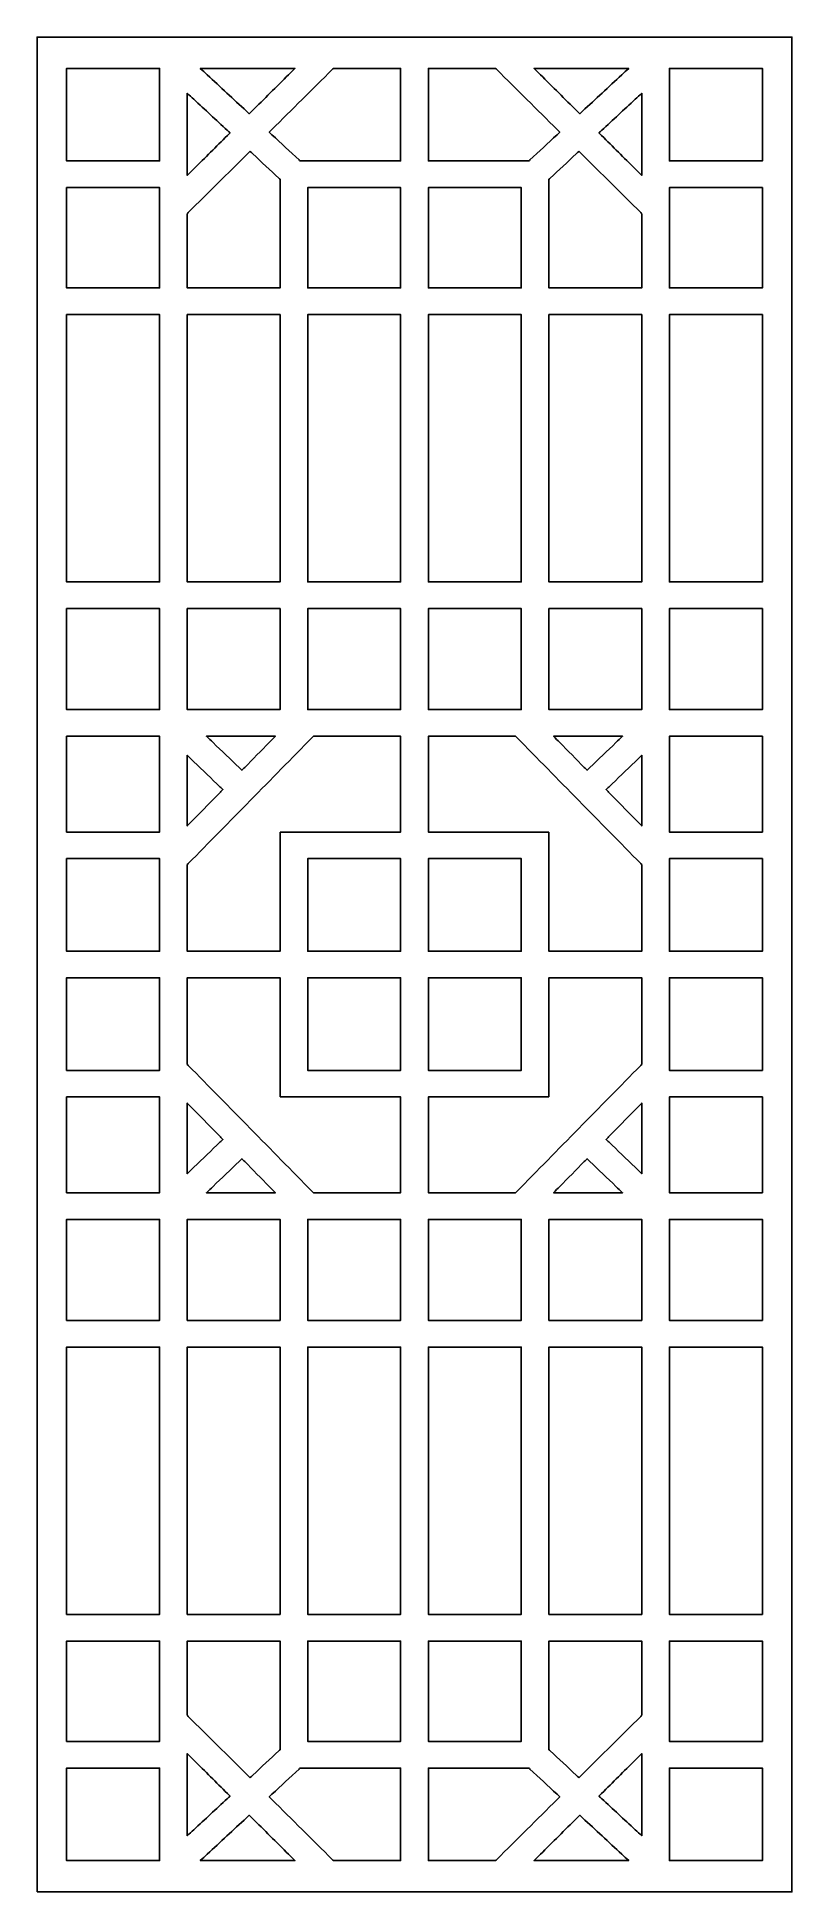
# Model space of a CAD drawing. Header units: centimetres. Extents: x 12.2 to 19.5, y -9 to 9.
import ezdxf

# ---------------------------------------------------------------- set-up
doc = ezdxf.new("R2010")
doc.units = ezdxf.units.CM
doc.header["$MEASUREMENT"] = 0
doc.layers.add('layer 1', color=7, linetype='Continuous')

msp = doc.modelspace()

# ---------------------------------------------------------------- linework, layer by layer
at = {"layer": 'layer 1', "color": 250}
msp.add_open_spline([(12.15805, -9.00022), (12.15805, -2.99988), (12.15805, 3.00044), (12.15805, 9.00077), (12.15805, 9.00077), (14.59827, 9.00077), (17.03852, 9.00077), (19.47876, 9.00077), (19.47876, 9.00077), (19.47876, 3.00044), (19.47876, -2.99988), (19.47876, -9.00022), (19.47876, -9.00022), (17.03852, -9.00022), (14.59827, -9.00022), (12.15805, -9.00022)], degree=3, knots=[0, 0, 0, 0, 0.2, 0.2, 0.2, 0.2, 0.4, 0.4, 0.4, 0.4, 0.6, 0.6, 0.6, 0.6, 1, 1, 1, 1], dxfattribs=at)
at = {"layer": 'layer 1', "color": 7}
for points, knots in [([(12.48207, 8.69696), (12.75723, 8.69696), (13.0324, 8.69696), (13.30755, 8.69696), (13.30755, 8.69696), (13.32012, 8.69696), (13.33269, 8.69696), (13.34526, 8.69696), (13.34526, 8.69696), (13.34526, 8.6849), (13.34526, 8.67281), (13.34526, 8.66076), (13.34526, 8.66076), (13.34526, 8.38538), (13.34526, 8.11002), (13.34526, 7.83465), (13.34526, 7.83465), (13.34526, 7.82256), (13.34526, 7.8105), (13.34526, 7.79844), (13.34526, 7.79844), (13.33269, 7.79844), (13.32012, 7.79844), (13.30755, 7.79844), (13.30755, 7.79844), (13.0324, 7.79844), (12.75723, 7.79844), (12.48207, 7.79844), (12.48207, 7.79844), (12.46951, 7.79844), (12.45694, 7.79844), (12.44437, 7.79844), (12.44437, 7.79844), (12.44437, 7.8105), (12.44437, 7.82256), (12.44437, 7.83465), (12.44437, 7.83465), (12.44437, 8.11002), (12.44437, 8.38538), (12.44437, 8.66076), (12.44437, 8.66076), (12.44437, 8.67281), (12.44437, 8.6849), (12.44437, 8.69696), (12.44437, 8.69696), (12.45694, 8.69696), (12.46951, 8.69696), (12.48207, 8.69696)], [0, 0, 0, 0, 0.07692308, 0.07692308, 0.07692308, 0.07692308, 0.15384615, 0.15384615, 0.15384615, 0.15384615, 0.23076923, 0.23076923, 0.23076923, 0.23076923, 0.30769231, 0.30769231, 0.30769231, 0.30769231, 0.38461538, 0.38461538, 0.38461538, 0.38461538, 0.46153846, 0.46153846, 0.46153846, 0.46153846, 0.53846154, 0.53846154, 0.53846154, 0.53846154, 0.61538462, 0.61538462, 0.61538462, 0.61538462, 0.69230769, 0.69230769, 0.69230769, 0.69230769, 0.76923077, 0.76923077, 0.76923077, 0.76923077, 0.84615385, 0.84615385, 0.84615385, 0.84615385, 1, 1, 1, 1]), ([(13.83409, 8.69696), (14.0794, 8.69696), (14.32468, 8.69696), (14.56999, 8.69696), (14.56999, 8.69696), (14.59959, 8.69696), (14.62922, 8.69696), (14.65885, 8.69696), (14.65885, 8.69696), (14.63826, 8.67652), (14.61767, 8.65605), (14.59711, 8.63559), (14.59711, 8.63559), (14.47873, 8.51791), (14.36037, 8.40023), (14.24199, 8.28254), (14.24199, 8.28254), (14.23328, 8.27386), (14.22454, 8.26518), (14.2158, 8.25651), (14.2158, 8.25651), (14.20677, 8.26488), (14.19773, 8.27327), (14.18868, 8.28165), (14.18868, 8.28165), (14.06176, 8.39933), (13.93483, 8.51702), (13.8079, 8.6347), (13.8079, 8.6347), (13.78552, 8.65546), (13.76312, 8.67621), (13.74074, 8.69696), (13.74074, 8.69696), (13.77185, 8.69696), (13.80297, 8.69696), (13.83409, 8.69696)], [0, 0, 0, 0, 0.1, 0.1, 0.1, 0.1, 0.2, 0.2, 0.2, 0.2, 0.3, 0.3, 0.3, 0.3, 0.4, 0.4, 0.4, 0.4, 0.5, 0.5, 0.5, 0.5, 0.6, 0.6, 0.6, 0.6, 0.7, 0.7, 0.7, 0.7, 0.8, 0.8, 0.8, 0.8, 1, 1, 1, 1]), ([(15.68414, 8.66076), (15.68414, 8.38538), (15.68414, 8.11002), (15.68414, 7.83465), (15.68414, 7.83465), (15.68414, 7.82256), (15.68414, 7.8105), (15.68414, 7.79844), (15.68414, 7.79844), (15.67157, 7.79844), (15.659, 7.79844), (15.64643, 7.79844), (15.64643, 7.79844), (15.37125, 7.79844), (15.09609, 7.79844), (14.82094, 7.79844), (14.82094, 7.79844), (14.78898, 7.79844), (14.75704, 7.79844), (14.72511, 7.79844), (14.72511, 7.79844), (14.72002, 7.79844), (14.71495, 7.79844), (14.70986, 7.79844), (14.70986, 7.79844), (14.70621, 7.80181), (14.70256, 7.80521), (14.69889, 7.8086), (14.69889, 7.8086), (14.6113, 7.88981), (14.5237, 7.97103), (14.43611, 8.05225), (14.43611, 8.05225), (14.42707, 8.06063), (14.418, 8.06901), (14.40896, 8.07741), (14.40896, 8.07741), (14.4177, 8.0861), (14.42644, 8.09478), (14.43518, 8.10346), (14.43518, 8.10346), (14.63045, 8.29762), (14.82573, 8.49176), (15.021, 8.68592), (15.021, 8.68592), (15.0247, 8.6896), (15.02841, 8.69328), (15.03213, 8.69696), (15.03213, 8.69696), (15.03746, 8.69696), (15.0428, 8.69696), (15.04812, 8.69696), (15.04812, 8.69696), (15.24755, 8.69696), (15.44699, 8.69696), (15.64643, 8.69696), (15.64643, 8.69696), (15.659, 8.69696), (15.67157, 8.69696), (15.68414, 8.69696), (15.68414, 8.69696), (15.68414, 8.6849), (15.68414, 8.67281), (15.68414, 8.66076)], [0, 0, 0, 0, 0.05882353, 0.05882353, 0.05882353, 0.05882353, 0.11764706, 0.11764706, 0.11764706, 0.11764706, 0.17647059, 0.17647059, 0.17647059, 0.17647059, 0.23529412, 0.23529412, 0.23529412, 0.23529412, 0.29411765, 0.29411765, 0.29411765, 0.29411765, 0.35294118, 0.35294118, 0.35294118, 0.35294118, 0.41176471, 0.41176471, 0.41176471, 0.41176471, 0.47058824, 0.47058824, 0.47058824, 0.47058824, 0.52941176, 0.52941176, 0.52941176, 0.52941176, 0.58823529, 0.58823529, 0.58823529, 0.58823529, 0.64705882, 0.64705882, 0.64705882, 0.64705882, 0.70588235, 0.70588235, 0.70588235, 0.70588235, 0.76470588, 0.76470588, 0.76470588, 0.76470588, 0.82352941, 0.82352941, 0.82352941, 0.82352941, 0.88235294, 0.88235294, 0.88235294, 0.88235294, 1, 1, 1, 1]), ([(15.95266, 7.83465), (15.95266, 8.11002), (15.95266, 8.38538), (15.95266, 8.66076), (15.95266, 8.66076), (15.95266, 8.67281), (15.95266, 8.6849), (15.95266, 8.69696), (15.95266, 8.69696), (15.96523, 8.69696), (15.97781, 8.69696), (15.99036, 8.69696), (15.99036, 8.69696), (16.18979, 8.69696), (16.38922, 8.69696), (16.58866, 8.69696), (16.58866, 8.69696), (16.59401, 8.69696), (16.59933, 8.69696), (16.60467, 8.69696), (16.60467, 8.69696), (16.60836, 8.69328), (16.61208, 8.6896), (16.61578, 8.68592), (16.61578, 8.68592), (16.81107, 8.49176), (17.00633, 8.29762), (17.20162, 8.10346), (17.20162, 8.10346), (17.21036, 8.09478), (17.21907, 8.0861), (17.22781, 8.07741), (17.22781, 8.07741), (17.21877, 8.06901), (17.20974, 8.06063), (17.2007, 8.05225), (17.2007, 8.05225), (17.11309, 7.97103), (17.0255, 7.88981), (16.93789, 7.8086), (16.93789, 7.8086), (16.93424, 7.80521), (16.93057, 7.80181), (16.92692, 7.79844), (16.92692, 7.79844), (16.92186, 7.79844), (16.91677, 7.79844), (16.9117, 7.79844), (16.9117, 7.79844), (16.87975, 7.79844), (16.84779, 7.79844), (16.81584, 7.79844), (16.81584, 7.79844), (16.5407, 7.79844), (16.26552, 7.79844), (15.99036, 7.79844), (15.99036, 7.79844), (15.97781, 7.79844), (15.96523, 7.79844), (15.95266, 7.79844), (15.95266, 7.79844), (15.95266, 7.8105), (15.95266, 7.82256), (15.95266, 7.83465)], [0, 0, 0, 0, 0.05882353, 0.05882353, 0.05882353, 0.05882353, 0.11764706, 0.11764706, 0.11764706, 0.11764706, 0.17647059, 0.17647059, 0.17647059, 0.17647059, 0.23529412, 0.23529412, 0.23529412, 0.23529412, 0.29411765, 0.29411765, 0.29411765, 0.29411765, 0.35294118, 0.35294118, 0.35294118, 0.35294118, 0.41176471, 0.41176471, 0.41176471, 0.41176471, 0.47058824, 0.47058824, 0.47058824, 0.47058824, 0.52941176, 0.52941176, 0.52941176, 0.52941176, 0.58823529, 0.58823529, 0.58823529, 0.58823529, 0.64705882, 0.64705882, 0.64705882, 0.64705882, 0.70588235, 0.70588235, 0.70588235, 0.70588235, 0.76470588, 0.76470588, 0.76470588, 0.76470588, 0.82352941, 0.82352941, 0.82352941, 0.82352941, 0.88235294, 0.88235294, 0.88235294, 0.88235294, 1, 1, 1, 1]), ([(17.82888, 8.6347), (17.70196, 8.51702), (17.57502, 8.39933), (17.44812, 8.28165), (17.44812, 8.28165), (17.43906, 8.27327), (17.43002, 8.26488), (17.42097, 8.25651), (17.42097, 8.25651), (17.41226, 8.26518), (17.40352, 8.27386), (17.39478, 8.28254), (17.39478, 8.28254), (17.27641, 8.40023), (17.15805, 8.51791), (17.03968, 8.63559), (17.03968, 8.63559), (17.01911, 8.65605), (16.99852, 8.67652), (16.97795, 8.69696), (16.97795, 8.69696), (17.00756, 8.69696), (17.03718, 8.69696), (17.06682, 8.69696), (17.06682, 8.69696), (17.3121, 8.69696), (17.55739, 8.69696), (17.80269, 8.69696), (17.80269, 8.69696), (17.83381, 8.69696), (17.86493, 8.69696), (17.89604, 8.69696), (17.89604, 8.69696), (17.87367, 8.67621), (17.85127, 8.65546), (17.82888, 8.6347)], [0, 0, 0, 0, 0.1, 0.1, 0.1, 0.1, 0.2, 0.2, 0.2, 0.2, 0.3, 0.3, 0.3, 0.3, 0.4, 0.4, 0.4, 0.4, 0.5, 0.5, 0.5, 0.5, 0.6, 0.6, 0.6, 0.6, 0.7, 0.7, 0.7, 0.7, 0.8, 0.8, 0.8, 0.8, 1, 1, 1, 1]), ([(19.15472, 7.79844), (18.87955, 7.79844), (18.6044, 7.79844), (18.32924, 7.79844), (18.32924, 7.79844), (18.31666, 7.79844), (18.30409, 7.79844), (18.29152, 7.79844), (18.29152, 7.79844), (18.29152, 7.8105), (18.29152, 7.82256), (18.29152, 7.83465), (18.29152, 7.83465), (18.29152, 8.11002), (18.29152, 8.38538), (18.29152, 8.66076), (18.29152, 8.66076), (18.29152, 8.67281), (18.29152, 8.6849), (18.29152, 8.69696), (18.29152, 8.69696), (18.30409, 8.69696), (18.31666, 8.69696), (18.32924, 8.69696), (18.32924, 8.69696), (18.6044, 8.69696), (18.87955, 8.69696), (19.15472, 8.69696), (19.15472, 8.69696), (19.16729, 8.69696), (19.17986, 8.69696), (19.19243, 8.69696), (19.19243, 8.69696), (19.19243, 8.6849), (19.19243, 8.67281), (19.19243, 8.66076), (19.19243, 8.66076), (19.19243, 8.38538), (19.19243, 8.11002), (19.19243, 7.83465), (19.19243, 7.83465), (19.19243, 7.82256), (19.19243, 7.8105), (19.19243, 7.79844), (19.19243, 7.79844), (19.17986, 7.79844), (19.16729, 7.79844), (19.15472, 7.79844)], [0, 0, 0, 0, 0.07692308, 0.07692308, 0.07692308, 0.07692308, 0.15384615, 0.15384615, 0.15384615, 0.15384615, 0.23076923, 0.23076923, 0.23076923, 0.23076923, 0.30769231, 0.30769231, 0.30769231, 0.30769231, 0.38461538, 0.38461538, 0.38461538, 0.38461538, 0.46153846, 0.46153846, 0.46153846, 0.46153846, 0.53846154, 0.53846154, 0.53846154, 0.53846154, 0.61538462, 0.61538462, 0.61538462, 0.61538462, 0.69230769, 0.69230769, 0.69230769, 0.69230769, 0.76923077, 0.76923077, 0.76923077, 0.76923077, 0.84615385, 0.84615385, 0.84615385, 0.84615385, 1, 1, 1, 1]), ([(13.61379, 7.74757), (13.61379, 7.95537), (13.61379, 8.16318), (13.61379, 8.37098), (13.61379, 8.37098), (13.61379, 8.3994), (13.61379, 8.42784), (13.61379, 8.45627), (13.61379, 8.45627), (13.6351, 8.43653), (13.65641, 8.41677), (13.67769, 8.39703), (13.67769, 8.39703), (13.78584, 8.29675), (13.89399, 8.19648), (14.00215, 8.0962), (14.00215, 8.0962), (14.01119, 8.08782), (14.02023, 8.07944), (14.02927, 8.07104), (14.02927, 8.07104), (14.02056, 8.06237), (14.01181, 8.05368), (14.00308, 8.04499), (14.00308, 8.04499), (13.89492, 7.93747), (13.78677, 7.82995), (13.67862, 7.72241), (13.67862, 7.72241), (13.65701, 7.70093), (13.6354, 7.67944), (13.61379, 7.65796), (13.61379, 7.65796), (13.61379, 7.68784), (13.61379, 7.71772), (13.61379, 7.74757)], [0, 0, 0, 0, 0.1, 0.1, 0.1, 0.1, 0.2, 0.2, 0.2, 0.2, 0.3, 0.3, 0.3, 0.3, 0.4, 0.4, 0.4, 0.4, 0.5, 0.5, 0.5, 0.5, 0.6, 0.6, 0.6, 0.6, 0.7, 0.7, 0.7, 0.7, 0.8, 0.8, 0.8, 0.8, 1, 1, 1, 1]), ([(17.95816, 7.72241), (17.85, 7.82995), (17.74185, 7.93747), (17.6337, 8.04499), (17.6337, 8.04499), (17.62499, 8.05368), (17.61625, 8.06237), (17.60751, 8.07104), (17.60751, 8.07104), (17.61655, 8.07944), (17.62559, 8.08782), (17.63465, 8.0962), (17.63465, 8.0962), (17.74281, 8.19648), (17.85093, 8.29675), (17.95909, 8.39703), (17.95909, 8.39703), (17.9804, 8.41677), (18.00169, 8.43653), (18.023, 8.45627), (18.023, 8.45627), (18.023, 8.42784), (18.023, 8.3994), (18.023, 8.37098), (18.023, 8.37098), (18.023, 8.16318), (18.023, 7.95537), (18.023, 7.74757), (18.023, 7.74757), (18.023, 7.71772), (18.023, 7.68784), (18.023, 7.65796), (18.023, 7.65796), (18.00139, 7.67944), (17.97978, 7.70093), (17.95816, 7.72241)], [0, 0, 0, 0, 0.1, 0.1, 0.1, 0.1, 0.2, 0.2, 0.2, 0.2, 0.3, 0.3, 0.3, 0.3, 0.4, 0.4, 0.4, 0.4, 0.5, 0.5, 0.5, 0.5, 0.6, 0.6, 0.6, 0.6, 0.7, 0.7, 0.7, 0.7, 0.8, 0.8, 0.8, 0.8, 1, 1, 1, 1]), ([(14.5147, 7.6056), (14.5147, 7.27111), (14.5147, 6.93659), (14.5147, 6.6021), (14.5147, 6.6021), (14.5147, 6.59004), (14.5147, 6.57796), (14.5147, 6.56589), (14.5147, 6.56589), (14.50213, 6.56589), (14.48956, 6.56589), (14.47698, 6.56589), (14.47698, 6.56589), (14.20182, 6.56589), (13.92667, 6.56589), (13.6515, 6.56589), (13.6515, 6.56589), (13.63893, 6.56589), (13.62635, 6.56589), (13.61379, 6.56589), (13.61379, 6.56589), (13.61379, 6.57796), (13.61379, 6.59004), (13.61379, 6.6021), (13.61379, 6.6021), (13.61379, 6.82546), (13.61379, 7.04883), (13.61379, 7.27219), (13.61379, 7.27219), (13.61379, 7.27707), (13.61379, 7.28196), (13.61379, 7.28684), (13.61379, 7.28684), (13.61732, 7.29033), (13.62085, 7.29385), (13.62438, 7.29735), (13.62438, 7.29735), (13.81499, 7.48687), (14.00561, 7.6764), (14.19624, 7.86591), (14.19624, 7.86591), (14.20497, 7.87461), (14.21369, 7.88328), (14.22243, 7.89197), (14.22243, 7.89197), (14.23147, 7.88356), (14.24051, 7.87519), (14.24957, 7.86681), (14.24957, 7.86681), (14.33409, 7.78842), (14.41863, 7.71004), (14.50317, 7.63166), (14.50317, 7.63166), (14.50701, 7.6281), (14.51087, 7.62454), (14.5147, 7.62098), (14.5147, 7.62098), (14.5147, 7.61585), (14.5147, 7.61073), (14.5147, 7.6056)], [0, 0, 0, 0, 0.0625, 0.0625, 0.0625, 0.0625, 0.125, 0.125, 0.125, 0.125, 0.1875, 0.1875, 0.1875, 0.1875, 0.25, 0.25, 0.25, 0.25, 0.3125, 0.3125, 0.3125, 0.3125, 0.375, 0.375, 0.375, 0.375, 0.4375, 0.4375, 0.4375, 0.4375, 0.5, 0.5, 0.5, 0.5, 0.5625, 0.5625, 0.5625, 0.5625, 0.625, 0.625, 0.625, 0.625, 0.6875, 0.6875, 0.6875, 0.6875, 0.75, 0.75, 0.75, 0.75, 0.8125, 0.8125, 0.8125, 0.8125, 0.875, 0.875, 0.875, 0.875, 1, 1, 1, 1]), ([(17.1336, 7.63166), (17.21815, 7.71004), (17.30269, 7.78842), (17.38723, 7.86681), (17.38723, 7.86681), (17.39628, 7.87519), (17.40531, 7.88356), (17.41435, 7.89197), (17.41435, 7.89197), (17.42309, 7.88328), (17.43183, 7.87461), (17.44054, 7.86591), (17.44054, 7.86591), (17.63117, 7.6764), (17.8218, 7.48687), (18.0124, 7.29735), (18.0124, 7.29735), (18.01593, 7.29385), (18.01946, 7.29033), (18.023, 7.28684), (18.023, 7.28684), (18.023, 7.28196), (18.023, 7.27707), (18.023, 7.27219), (18.023, 7.27219), (18.023, 7.04883), (18.023, 6.82546), (18.023, 6.6021), (18.023, 6.6021), (18.023, 6.59004), (18.023, 6.57796), (18.023, 6.56589), (18.023, 6.56589), (18.01042, 6.56589), (17.99785, 6.56589), (17.98528, 6.56589), (17.98528, 6.56589), (17.71013, 6.56589), (17.43497, 6.56589), (17.15979, 6.56589), (17.15979, 6.56589), (17.14722, 6.56589), (17.13465, 6.56589), (17.12208, 6.56589), (17.12208, 6.56589), (17.12208, 6.57796), (17.12208, 6.59004), (17.12208, 6.6021), (17.12208, 6.6021), (17.12208, 6.93659), (17.12208, 7.27111), (17.12208, 7.6056), (17.12208, 7.6056), (17.12208, 7.61073), (17.12208, 7.61585), (17.12208, 7.62098), (17.12208, 7.62098), (17.12594, 7.62454), (17.12977, 7.6281), (17.1336, 7.63166)], [0, 0, 0, 0, 0.0625, 0.0625, 0.0625, 0.0625, 0.125, 0.125, 0.125, 0.125, 0.1875, 0.1875, 0.1875, 0.1875, 0.25, 0.25, 0.25, 0.25, 0.3125, 0.3125, 0.3125, 0.3125, 0.375, 0.375, 0.375, 0.375, 0.4375, 0.4375, 0.4375, 0.4375, 0.5, 0.5, 0.5, 0.5, 0.5625, 0.5625, 0.5625, 0.5625, 0.625, 0.625, 0.625, 0.625, 0.6875, 0.6875, 0.6875, 0.6875, 0.75, 0.75, 0.75, 0.75, 0.8125, 0.8125, 0.8125, 0.8125, 0.875, 0.875, 0.875, 0.875, 1, 1, 1, 1]), ([(12.48207, 7.54063), (12.75723, 7.54063), (13.0324, 7.54063), (13.30755, 7.54063), (13.30755, 7.54063), (13.32012, 7.54063), (13.33269, 7.54063), (13.34526, 7.54063), (13.34526, 7.54063), (13.34526, 7.52855), (13.34526, 7.51648), (13.34526, 7.50442), (13.34526, 7.50442), (13.34526, 7.20363), (13.34526, 6.90287), (13.34526, 6.6021), (13.34526, 6.6021), (13.34526, 6.59004), (13.34526, 6.57796), (13.34526, 6.56589), (13.34526, 6.56589), (13.33269, 6.56589), (13.32012, 6.56589), (13.30755, 6.56589), (13.30755, 6.56589), (13.0324, 6.56589), (12.75723, 6.56589), (12.48207, 6.56589), (12.48207, 6.56589), (12.46951, 6.56589), (12.45694, 6.56589), (12.44437, 6.56589), (12.44437, 6.56589), (12.44437, 6.57796), (12.44437, 6.59004), (12.44437, 6.6021), (12.44437, 6.6021), (12.44437, 6.90287), (12.44437, 7.20363), (12.44437, 7.50442), (12.44437, 7.50442), (12.44437, 7.51648), (12.44437, 7.52855), (12.44437, 7.54063), (12.44437, 7.54063), (12.45694, 7.54063), (12.46951, 7.54063), (12.48207, 7.54063)], [0, 0, 0, 0, 0.07692308, 0.07692308, 0.07692308, 0.07692308, 0.15384615, 0.15384615, 0.15384615, 0.15384615, 0.23076923, 0.23076923, 0.23076923, 0.23076923, 0.30769231, 0.30769231, 0.30769231, 0.30769231, 0.38461538, 0.38461538, 0.38461538, 0.38461538, 0.46153846, 0.46153846, 0.46153846, 0.46153846, 0.53846154, 0.53846154, 0.53846154, 0.53846154, 0.61538462, 0.61538462, 0.61538462, 0.61538462, 0.69230769, 0.69230769, 0.69230769, 0.69230769, 0.76923077, 0.76923077, 0.76923077, 0.76923077, 0.84615385, 0.84615385, 0.84615385, 0.84615385, 1, 1, 1, 1]), ([(15.68414, 7.50442), (15.68414, 7.20363), (15.68414, 6.90287), (15.68414, 6.6021), (15.68414, 6.6021), (15.68414, 6.59004), (15.68414, 6.57796), (15.68414, 6.56589), (15.68414, 6.56589), (15.67157, 6.56589), (15.659, 6.56589), (15.64643, 6.56589), (15.64643, 6.56589), (15.37125, 6.56589), (15.09609, 6.56589), (14.82094, 6.56589), (14.82094, 6.56589), (14.80837, 6.56589), (14.7958, 6.56589), (14.78322, 6.56589), (14.78322, 6.56589), (14.78322, 6.57796), (14.78322, 6.59004), (14.78322, 6.6021), (14.78322, 6.6021), (14.78322, 6.90287), (14.78322, 7.20363), (14.78322, 7.50442), (14.78322, 7.50442), (14.78322, 7.51648), (14.78322, 7.52855), (14.78322, 7.54063), (14.78322, 7.54063), (14.7958, 7.54063), (14.80837, 7.54063), (14.82094, 7.54063), (14.82094, 7.54063), (15.09609, 7.54063), (15.37125, 7.54063), (15.64643, 7.54063), (15.64643, 7.54063), (15.659, 7.54063), (15.67157, 7.54063), (15.68414, 7.54063), (15.68414, 7.54063), (15.68414, 7.52855), (15.68414, 7.51648), (15.68414, 7.50442)], [0, 0, 0, 0, 0.07692308, 0.07692308, 0.07692308, 0.07692308, 0.15384615, 0.15384615, 0.15384615, 0.15384615, 0.23076923, 0.23076923, 0.23076923, 0.23076923, 0.30769231, 0.30769231, 0.30769231, 0.30769231, 0.38461538, 0.38461538, 0.38461538, 0.38461538, 0.46153846, 0.46153846, 0.46153846, 0.46153846, 0.53846154, 0.53846154, 0.53846154, 0.53846154, 0.61538462, 0.61538462, 0.61538462, 0.61538462, 0.69230769, 0.69230769, 0.69230769, 0.69230769, 0.76923077, 0.76923077, 0.76923077, 0.76923077, 0.84615385, 0.84615385, 0.84615385, 0.84615385, 1, 1, 1, 1]), ([(15.95266, 6.6021), (15.95266, 6.90287), (15.95266, 7.20363), (15.95266, 7.50442), (15.95266, 7.50442), (15.95266, 7.51648), (15.95266, 7.52855), (15.95266, 7.54063), (15.95266, 7.54063), (15.96523, 7.54063), (15.97781, 7.54063), (15.99036, 7.54063), (15.99036, 7.54063), (16.26552, 7.54063), (16.5407, 7.54063), (16.81584, 7.54063), (16.81584, 7.54063), (16.82841, 7.54063), (16.84099, 7.54063), (16.85356, 7.54063), (16.85356, 7.54063), (16.85356, 7.52855), (16.85356, 7.51648), (16.85356, 7.50442), (16.85356, 7.50442), (16.85356, 7.20363), (16.85356, 6.90287), (16.85356, 6.6021), (16.85356, 6.6021), (16.85356, 6.59004), (16.85356, 6.57796), (16.85356, 6.56589), (16.85356, 6.56589), (16.84099, 6.56589), (16.82841, 6.56589), (16.81584, 6.56589), (16.81584, 6.56589), (16.5407, 6.56589), (16.26552, 6.56589), (15.99036, 6.56589), (15.99036, 6.56589), (15.97781, 6.56589), (15.96523, 6.56589), (15.95266, 6.56589), (15.95266, 6.56589), (15.95266, 6.57796), (15.95266, 6.59004), (15.95266, 6.6021)], [0, 0, 0, 0, 0.07692308, 0.07692308, 0.07692308, 0.07692308, 0.15384615, 0.15384615, 0.15384615, 0.15384615, 0.23076923, 0.23076923, 0.23076923, 0.23076923, 0.30769231, 0.30769231, 0.30769231, 0.30769231, 0.38461538, 0.38461538, 0.38461538, 0.38461538, 0.46153846, 0.46153846, 0.46153846, 0.46153846, 0.53846154, 0.53846154, 0.53846154, 0.53846154, 0.61538462, 0.61538462, 0.61538462, 0.61538462, 0.69230769, 0.69230769, 0.69230769, 0.69230769, 0.76923077, 0.76923077, 0.76923077, 0.76923077, 0.84615385, 0.84615385, 0.84615385, 0.84615385, 1, 1, 1, 1]), ([(19.15472, 6.56589), (18.87955, 6.56589), (18.6044, 6.56589), (18.32924, 6.56589), (18.32924, 6.56589), (18.31666, 6.56589), (18.30409, 6.56589), (18.29152, 6.56589), (18.29152, 6.56589), (18.29152, 6.57796), (18.29152, 6.59004), (18.29152, 6.6021), (18.29152, 6.6021), (18.29152, 6.90287), (18.29152, 7.20363), (18.29152, 7.50442), (18.29152, 7.50442), (18.29152, 7.51648), (18.29152, 7.52855), (18.29152, 7.54063), (18.29152, 7.54063), (18.30409, 7.54063), (18.31666, 7.54063), (18.32924, 7.54063), (18.32924, 7.54063), (18.6044, 7.54063), (18.87955, 7.54063), (19.15472, 7.54063), (19.15472, 7.54063), (19.16729, 7.54063), (19.17986, 7.54063), (19.19243, 7.54063), (19.19243, 7.54063), (19.19243, 7.52855), (19.19243, 7.51648), (19.19243, 7.50442), (19.19243, 7.50442), (19.19243, 7.20363), (19.19243, 6.90287), (19.19243, 6.6021), (19.19243, 6.6021), (19.19243, 6.59004), (19.19243, 6.57796), (19.19243, 6.56589), (19.19243, 6.56589), (19.17986, 6.56589), (19.16729, 6.56589), (19.15472, 6.56589)], [0, 0, 0, 0, 0.07692308, 0.07692308, 0.07692308, 0.07692308, 0.15384615, 0.15384615, 0.15384615, 0.15384615, 0.23076923, 0.23076923, 0.23076923, 0.23076923, 0.30769231, 0.30769231, 0.30769231, 0.30769231, 0.38461538, 0.38461538, 0.38461538, 0.38461538, 0.46153846, 0.46153846, 0.46153846, 0.46153846, 0.53846154, 0.53846154, 0.53846154, 0.53846154, 0.61538462, 0.61538462, 0.61538462, 0.61538462, 0.69230769, 0.69230769, 0.69230769, 0.69230769, 0.76923077, 0.76923077, 0.76923077, 0.76923077, 0.84615385, 0.84615385, 0.84615385, 0.84615385, 1, 1, 1, 1]), ([(12.48207, 6.30808), (12.75723, 6.30808), (13.0324, 6.30808), (13.30755, 6.30808), (13.30755, 6.30808), (13.32012, 6.30808), (13.33269, 6.30808), (13.34526, 6.30808), (13.34526, 6.30808), (13.34526, 6.29603), (13.34526, 6.28396), (13.34526, 6.27188), (13.34526, 6.27188), (13.34526, 5.43083), (13.34526, 4.58976), (13.34526, 3.74872), (13.34526, 3.74872), (13.34526, 3.73666), (13.34526, 3.72457), (13.34526, 3.71251), (13.34526, 3.71251), (13.33269, 3.71251), (13.32012, 3.71251), (13.30755, 3.71251), (13.30755, 3.71251), (13.0324, 3.71251), (12.75723, 3.71251), (12.48207, 3.71251), (12.48207, 3.71251), (12.46951, 3.71251), (12.45694, 3.71251), (12.44437, 3.71251), (12.44437, 3.71251), (12.44437, 3.72457), (12.44437, 3.73666), (12.44437, 3.74872), (12.44437, 3.74872), (12.44437, 4.58976), (12.44437, 5.43083), (12.44437, 6.27188), (12.44437, 6.27188), (12.44437, 6.28396), (12.44437, 6.29603), (12.44437, 6.30808), (12.44437, 6.30808), (12.45694, 6.30808), (12.46951, 6.30808), (12.48207, 6.30808)], [0, 0, 0, 0, 0.07692308, 0.07692308, 0.07692308, 0.07692308, 0.15384615, 0.15384615, 0.15384615, 0.15384615, 0.23076923, 0.23076923, 0.23076923, 0.23076923, 0.30769231, 0.30769231, 0.30769231, 0.30769231, 0.38461538, 0.38461538, 0.38461538, 0.38461538, 0.46153846, 0.46153846, 0.46153846, 0.46153846, 0.53846154, 0.53846154, 0.53846154, 0.53846154, 0.61538462, 0.61538462, 0.61538462, 0.61538462, 0.69230769, 0.69230769, 0.69230769, 0.69230769, 0.76923077, 0.76923077, 0.76923077, 0.76923077, 0.84615385, 0.84615385, 0.84615385, 0.84615385, 1, 1, 1, 1]), ([(14.47698, 3.71251), (14.20182, 3.71251), (13.92667, 3.71251), (13.6515, 3.71251), (13.6515, 3.71251), (13.63893, 3.71251), (13.62635, 3.71251), (13.61379, 3.71251), (13.61379, 3.71251), (13.61379, 3.72457), (13.61379, 3.73666), (13.61379, 3.74872), (13.61379, 3.74872), (13.61379, 4.58976), (13.61379, 5.43083), (13.61379, 6.27188), (13.61379, 6.27188), (13.61379, 6.28396), (13.61379, 6.29603), (13.61379, 6.30808), (13.61379, 6.30808), (13.62635, 6.30808), (13.63893, 6.30808), (13.6515, 6.30808), (13.6515, 6.30808), (13.92667, 6.30808), (14.20182, 6.30808), (14.47698, 6.30808), (14.47698, 6.30808), (14.48956, 6.30808), (14.50213, 6.30808), (14.5147, 6.30808), (14.5147, 6.30808), (14.5147, 6.29603), (14.5147, 6.28396), (14.5147, 6.27188), (14.5147, 6.27188), (14.5147, 5.43083), (14.5147, 4.58976), (14.5147, 3.74872), (14.5147, 3.74872), (14.5147, 3.73666), (14.5147, 3.72457), (14.5147, 3.71251), (14.5147, 3.71251), (14.50213, 3.71251), (14.48956, 3.71251), (14.47698, 3.71251)], [0, 0, 0, 0, 0.07692308, 0.07692308, 0.07692308, 0.07692308, 0.15384615, 0.15384615, 0.15384615, 0.15384615, 0.23076923, 0.23076923, 0.23076923, 0.23076923, 0.30769231, 0.30769231, 0.30769231, 0.30769231, 0.38461538, 0.38461538, 0.38461538, 0.38461538, 0.46153846, 0.46153846, 0.46153846, 0.46153846, 0.53846154, 0.53846154, 0.53846154, 0.53846154, 0.61538462, 0.61538462, 0.61538462, 0.61538462, 0.69230769, 0.69230769, 0.69230769, 0.69230769, 0.76923077, 0.76923077, 0.76923077, 0.76923077, 0.84615385, 0.84615385, 0.84615385, 0.84615385, 1, 1, 1, 1]), ([(15.68414, 6.27188), (15.68414, 5.43083), (15.68414, 4.58976), (15.68414, 3.74872), (15.68414, 3.74872), (15.68414, 3.73666), (15.68414, 3.72457), (15.68414, 3.71251), (15.68414, 3.71251), (15.67157, 3.71251), (15.659, 3.71251), (15.64643, 3.71251), (15.64643, 3.71251), (15.37125, 3.71251), (15.09609, 3.71251), (14.82094, 3.71251), (14.82094, 3.71251), (14.80837, 3.71251), (14.7958, 3.71251), (14.78322, 3.71251), (14.78322, 3.71251), (14.78322, 3.72457), (14.78322, 3.73666), (14.78322, 3.74872), (14.78322, 3.74872), (14.78322, 4.58976), (14.78322, 5.43083), (14.78322, 6.27188), (14.78322, 6.27188), (14.78322, 6.28396), (14.78322, 6.29603), (14.78322, 6.30808), (14.78322, 6.30808), (14.7958, 6.30808), (14.80837, 6.30808), (14.82094, 6.30808), (14.82094, 6.30808), (15.09609, 6.30808), (15.37125, 6.30808), (15.64643, 6.30808), (15.64643, 6.30808), (15.659, 6.30808), (15.67157, 6.30808), (15.68414, 6.30808), (15.68414, 6.30808), (15.68414, 6.29603), (15.68414, 6.28396), (15.68414, 6.27188)], [0, 0, 0, 0, 0.07692308, 0.07692308, 0.07692308, 0.07692308, 0.15384615, 0.15384615, 0.15384615, 0.15384615, 0.23076923, 0.23076923, 0.23076923, 0.23076923, 0.30769231, 0.30769231, 0.30769231, 0.30769231, 0.38461538, 0.38461538, 0.38461538, 0.38461538, 0.46153846, 0.46153846, 0.46153846, 0.46153846, 0.53846154, 0.53846154, 0.53846154, 0.53846154, 0.61538462, 0.61538462, 0.61538462, 0.61538462, 0.69230769, 0.69230769, 0.69230769, 0.69230769, 0.76923077, 0.76923077, 0.76923077, 0.76923077, 0.84615385, 0.84615385, 0.84615385, 0.84615385, 1, 1, 1, 1]), ([(15.95266, 3.74872), (15.95266, 4.58976), (15.95266, 5.43083), (15.95266, 6.27188), (15.95266, 6.27188), (15.95266, 6.28396), (15.95266, 6.29603), (15.95266, 6.30808), (15.95266, 6.30808), (15.96523, 6.30808), (15.97781, 6.30808), (15.99036, 6.30808), (15.99036, 6.30808), (16.26552, 6.30808), (16.5407, 6.30808), (16.81584, 6.30808), (16.81584, 6.30808), (16.82841, 6.30808), (16.84099, 6.30808), (16.85356, 6.30808), (16.85356, 6.30808), (16.85356, 6.29603), (16.85356, 6.28396), (16.85356, 6.27188), (16.85356, 6.27188), (16.85356, 5.43083), (16.85356, 4.58976), (16.85356, 3.74872), (16.85356, 3.74872), (16.85356, 3.73666), (16.85356, 3.72457), (16.85356, 3.71251), (16.85356, 3.71251), (16.84099, 3.71251), (16.82841, 3.71251), (16.81584, 3.71251), (16.81584, 3.71251), (16.5407, 3.71251), (16.26552, 3.71251), (15.99036, 3.71251), (15.99036, 3.71251), (15.97781, 3.71251), (15.96523, 3.71251), (15.95266, 3.71251), (15.95266, 3.71251), (15.95266, 3.72457), (15.95266, 3.73666), (15.95266, 3.74872)], [0, 0, 0, 0, 0.07692308, 0.07692308, 0.07692308, 0.07692308, 0.15384615, 0.15384615, 0.15384615, 0.15384615, 0.23076923, 0.23076923, 0.23076923, 0.23076923, 0.30769231, 0.30769231, 0.30769231, 0.30769231, 0.38461538, 0.38461538, 0.38461538, 0.38461538, 0.46153846, 0.46153846, 0.46153846, 0.46153846, 0.53846154, 0.53846154, 0.53846154, 0.53846154, 0.61538462, 0.61538462, 0.61538462, 0.61538462, 0.69230769, 0.69230769, 0.69230769, 0.69230769, 0.76923077, 0.76923077, 0.76923077, 0.76923077, 0.84615385, 0.84615385, 0.84615385, 0.84615385, 1, 1, 1, 1]), ([(17.12208, 3.74872), (17.12208, 4.58976), (17.12208, 5.43083), (17.12208, 6.27188), (17.12208, 6.27188), (17.12208, 6.28396), (17.12208, 6.29603), (17.12208, 6.30808), (17.12208, 6.30808), (17.13465, 6.30808), (17.14722, 6.30808), (17.15979, 6.30808), (17.15979, 6.30808), (17.43497, 6.30808), (17.71013, 6.30808), (17.98528, 6.30808), (17.98528, 6.30808), (17.99785, 6.30808), (18.01042, 6.30808), (18.023, 6.30808), (18.023, 6.30808), (18.023, 6.29603), (18.023, 6.28396), (18.023, 6.27188), (18.023, 6.27188), (18.023, 5.43083), (18.023, 4.58976), (18.023, 3.74872), (18.023, 3.74872), (18.023, 3.73666), (18.023, 3.72457), (18.023, 3.71251), (18.023, 3.71251), (18.01042, 3.71251), (17.99785, 3.71251), (17.98528, 3.71251), (17.98528, 3.71251), (17.71013, 3.71251), (17.43497, 3.71251), (17.15979, 3.71251), (17.15979, 3.71251), (17.14722, 3.71251), (17.13465, 3.71251), (17.12208, 3.71251), (17.12208, 3.71251), (17.12208, 3.72457), (17.12208, 3.73666), (17.12208, 3.74872)], [0, 0, 0, 0, 0.07692308, 0.07692308, 0.07692308, 0.07692308, 0.15384615, 0.15384615, 0.15384615, 0.15384615, 0.23076923, 0.23076923, 0.23076923, 0.23076923, 0.30769231, 0.30769231, 0.30769231, 0.30769231, 0.38461538, 0.38461538, 0.38461538, 0.38461538, 0.46153846, 0.46153846, 0.46153846, 0.46153846, 0.53846154, 0.53846154, 0.53846154, 0.53846154, 0.61538462, 0.61538462, 0.61538462, 0.61538462, 0.69230769, 0.69230769, 0.69230769, 0.69230769, 0.76923077, 0.76923077, 0.76923077, 0.76923077, 0.84615385, 0.84615385, 0.84615385, 0.84615385, 1, 1, 1, 1]), ([(19.15472, 3.71251), (18.87955, 3.71251), (18.6044, 3.71251), (18.32924, 3.71251), (18.32924, 3.71251), (18.31666, 3.71251), (18.30409, 3.71251), (18.29152, 3.71251), (18.29152, 3.71251), (18.29152, 3.72457), (18.29152, 3.73666), (18.29152, 3.74872), (18.29152, 3.74872), (18.29152, 4.58976), (18.29152, 5.43083), (18.29152, 6.27188), (18.29152, 6.27188), (18.29152, 6.28396), (18.29152, 6.29603), (18.29152, 6.30808), (18.29152, 6.30808), (18.30409, 6.30808), (18.31666, 6.30808), (18.32924, 6.30808), (18.32924, 6.30808), (18.6044, 6.30808), (18.87955, 6.30808), (19.15472, 6.30808), (19.15472, 6.30808), (19.16729, 6.30808), (19.17986, 6.30808), (19.19243, 6.30808), (19.19243, 6.30808), (19.19243, 6.29603), (19.19243, 6.28396), (19.19243, 6.27188), (19.19243, 6.27188), (19.19243, 5.43083), (19.19243, 4.58976), (19.19243, 3.74872), (19.19243, 3.74872), (19.19243, 3.73666), (19.19243, 3.72457), (19.19243, 3.71251), (19.19243, 3.71251), (19.17986, 3.71251), (19.16729, 3.71251), (19.15472, 3.71251)], [0, 0, 0, 0, 0.07692308, 0.07692308, 0.07692308, 0.07692308, 0.15384615, 0.15384615, 0.15384615, 0.15384615, 0.23076923, 0.23076923, 0.23076923, 0.23076923, 0.30769231, 0.30769231, 0.30769231, 0.30769231, 0.38461538, 0.38461538, 0.38461538, 0.38461538, 0.46153846, 0.46153846, 0.46153846, 0.46153846, 0.53846154, 0.53846154, 0.53846154, 0.53846154, 0.61538462, 0.61538462, 0.61538462, 0.61538462, 0.69230769, 0.69230769, 0.69230769, 0.69230769, 0.76923077, 0.76923077, 0.76923077, 0.76923077, 0.84615385, 0.84615385, 0.84615385, 0.84615385, 1, 1, 1, 1]), ([(12.48207, 3.4547), (12.75723, 3.4547), (13.0324, 3.4547), (13.30755, 3.4547), (13.30755, 3.4547), (13.32012, 3.4547), (13.33269, 3.4547), (13.34526, 3.4547), (13.34526, 3.4547), (13.34526, 3.44262), (13.34526, 3.43055), (13.34526, 3.4185), (13.34526, 3.4185), (13.34526, 3.11568), (13.34526, 2.81287), (13.34526, 2.51003), (13.34526, 2.51003), (13.34526, 2.49797), (13.34526, 2.48591), (13.34526, 2.47382), (13.34526, 2.47382), (13.33269, 2.47382), (13.32012, 2.47382), (13.30755, 2.47382), (13.30755, 2.47382), (13.0324, 2.47382), (12.75723, 2.47382), (12.48207, 2.47382), (12.48207, 2.47382), (12.46951, 2.47382), (12.45694, 2.47382), (12.44437, 2.47382), (12.44437, 2.47382), (12.44437, 2.48591), (12.44437, 2.49797), (12.44437, 2.51003), (12.44437, 2.51003), (12.44437, 2.81287), (12.44437, 3.11568), (12.44437, 3.4185), (12.44437, 3.4185), (12.44437, 3.43055), (12.44437, 3.44262), (12.44437, 3.4547), (12.44437, 3.4547), (12.45694, 3.4547), (12.46951, 3.4547), (12.48207, 3.4547)], [0, 0, 0, 0, 0.07692308, 0.07692308, 0.07692308, 0.07692308, 0.15384615, 0.15384615, 0.15384615, 0.15384615, 0.23076923, 0.23076923, 0.23076923, 0.23076923, 0.30769231, 0.30769231, 0.30769231, 0.30769231, 0.38461538, 0.38461538, 0.38461538, 0.38461538, 0.46153846, 0.46153846, 0.46153846, 0.46153846, 0.53846154, 0.53846154, 0.53846154, 0.53846154, 0.61538462, 0.61538462, 0.61538462, 0.61538462, 0.69230769, 0.69230769, 0.69230769, 0.69230769, 0.76923077, 0.76923077, 0.76923077, 0.76923077, 0.84615385, 0.84615385, 0.84615385, 0.84615385, 1, 1, 1, 1]), ([(14.47698, 2.47382), (14.20182, 2.47382), (13.92667, 2.47382), (13.6515, 2.47382), (13.6515, 2.47382), (13.63893, 2.47382), (13.62635, 2.47382), (13.61379, 2.47382), (13.61379, 2.47382), (13.61379, 2.48591), (13.61379, 2.49797), (13.61379, 2.51003), (13.61379, 2.51003), (13.61379, 2.81287), (13.61379, 3.11568), (13.61379, 3.4185), (13.61379, 3.4185), (13.61379, 3.43055), (13.61379, 3.44262), (13.61379, 3.4547), (13.61379, 3.4547), (13.62635, 3.4547), (13.63893, 3.4547), (13.6515, 3.4547), (13.6515, 3.4547), (13.92667, 3.4547), (14.20182, 3.4547), (14.47698, 3.4547), (14.47698, 3.4547), (14.48956, 3.4547), (14.50213, 3.4547), (14.5147, 3.4547), (14.5147, 3.4547), (14.5147, 3.44262), (14.5147, 3.43055), (14.5147, 3.4185), (14.5147, 3.4185), (14.5147, 3.11568), (14.5147, 2.81287), (14.5147, 2.51003), (14.5147, 2.51003), (14.5147, 2.49797), (14.5147, 2.48591), (14.5147, 2.47382), (14.5147, 2.47382), (14.50213, 2.47382), (14.48956, 2.47382), (14.47698, 2.47382)], [0, 0, 0, 0, 0.07692308, 0.07692308, 0.07692308, 0.07692308, 0.15384615, 0.15384615, 0.15384615, 0.15384615, 0.23076923, 0.23076923, 0.23076923, 0.23076923, 0.30769231, 0.30769231, 0.30769231, 0.30769231, 0.38461538, 0.38461538, 0.38461538, 0.38461538, 0.46153846, 0.46153846, 0.46153846, 0.46153846, 0.53846154, 0.53846154, 0.53846154, 0.53846154, 0.61538462, 0.61538462, 0.61538462, 0.61538462, 0.69230769, 0.69230769, 0.69230769, 0.69230769, 0.76923077, 0.76923077, 0.76923077, 0.76923077, 0.84615385, 0.84615385, 0.84615385, 0.84615385, 1, 1, 1, 1]), ([(15.68414, 3.4185), (15.68414, 3.11568), (15.68414, 2.81287), (15.68414, 2.51003), (15.68414, 2.51003), (15.68414, 2.49797), (15.68414, 2.48591), (15.68414, 2.47382), (15.68414, 2.47382), (15.67157, 2.47382), (15.659, 2.47382), (15.64643, 2.47382), (15.64643, 2.47382), (15.37125, 2.47382), (15.09609, 2.47382), (14.82094, 2.47382), (14.82094, 2.47382), (14.80837, 2.47382), (14.7958, 2.47382), (14.78322, 2.47382), (14.78322, 2.47382), (14.78322, 2.48591), (14.78322, 2.49797), (14.78322, 2.51003), (14.78322, 2.51003), (14.78322, 2.81287), (14.78322, 3.11568), (14.78322, 3.4185), (14.78322, 3.4185), (14.78322, 3.43055), (14.78322, 3.44262), (14.78322, 3.4547), (14.78322, 3.4547), (14.7958, 3.4547), (14.80837, 3.4547), (14.82094, 3.4547), (14.82094, 3.4547), (15.09609, 3.4547), (15.37125, 3.4547), (15.64643, 3.4547), (15.64643, 3.4547), (15.659, 3.4547), (15.67157, 3.4547), (15.68414, 3.4547), (15.68414, 3.4547), (15.68414, 3.44262), (15.68414, 3.43055), (15.68414, 3.4185)], [0, 0, 0, 0, 0.07692308, 0.07692308, 0.07692308, 0.07692308, 0.15384615, 0.15384615, 0.15384615, 0.15384615, 0.23076923, 0.23076923, 0.23076923, 0.23076923, 0.30769231, 0.30769231, 0.30769231, 0.30769231, 0.38461538, 0.38461538, 0.38461538, 0.38461538, 0.46153846, 0.46153846, 0.46153846, 0.46153846, 0.53846154, 0.53846154, 0.53846154, 0.53846154, 0.61538462, 0.61538462, 0.61538462, 0.61538462, 0.69230769, 0.69230769, 0.69230769, 0.69230769, 0.76923077, 0.76923077, 0.76923077, 0.76923077, 0.84615385, 0.84615385, 0.84615385, 0.84615385, 1, 1, 1, 1]), ([(15.95266, 2.51003), (15.95266, 2.81287), (15.95266, 3.11568), (15.95266, 3.4185), (15.95266, 3.4185), (15.95266, 3.43055), (15.95266, 3.44262), (15.95266, 3.4547), (15.95266, 3.4547), (15.96523, 3.4547), (15.97781, 3.4547), (15.99036, 3.4547), (15.99036, 3.4547), (16.26552, 3.4547), (16.5407, 3.4547), (16.81584, 3.4547), (16.81584, 3.4547), (16.82841, 3.4547), (16.84099, 3.4547), (16.85356, 3.4547), (16.85356, 3.4547), (16.85356, 3.44262), (16.85356, 3.43055), (16.85356, 3.4185), (16.85356, 3.4185), (16.85356, 3.11568), (16.85356, 2.81287), (16.85356, 2.51003), (16.85356, 2.51003), (16.85356, 2.49797), (16.85356, 2.48591), (16.85356, 2.47382), (16.85356, 2.47382), (16.84099, 2.47382), (16.82841, 2.47382), (16.81584, 2.47382), (16.81584, 2.47382), (16.5407, 2.47382), (16.26552, 2.47382), (15.99036, 2.47382), (15.99036, 2.47382), (15.97781, 2.47382), (15.96523, 2.47382), (15.95266, 2.47382), (15.95266, 2.47382), (15.95266, 2.48591), (15.95266, 2.49797), (15.95266, 2.51003)], [0, 0, 0, 0, 0.07692308, 0.07692308, 0.07692308, 0.07692308, 0.15384615, 0.15384615, 0.15384615, 0.15384615, 0.23076923, 0.23076923, 0.23076923, 0.23076923, 0.30769231, 0.30769231, 0.30769231, 0.30769231, 0.38461538, 0.38461538, 0.38461538, 0.38461538, 0.46153846, 0.46153846, 0.46153846, 0.46153846, 0.53846154, 0.53846154, 0.53846154, 0.53846154, 0.61538462, 0.61538462, 0.61538462, 0.61538462, 0.69230769, 0.69230769, 0.69230769, 0.69230769, 0.76923077, 0.76923077, 0.76923077, 0.76923077, 0.84615385, 0.84615385, 0.84615385, 0.84615385, 1, 1, 1, 1]), ([(17.12208, 2.51003), (17.12208, 2.81287), (17.12208, 3.11568), (17.12208, 3.4185), (17.12208, 3.4185), (17.12208, 3.43055), (17.12208, 3.44262), (17.12208, 3.4547), (17.12208, 3.4547), (17.13465, 3.4547), (17.14722, 3.4547), (17.15979, 3.4547), (17.15979, 3.4547), (17.43497, 3.4547), (17.71013, 3.4547), (17.98528, 3.4547), (17.98528, 3.4547), (17.99785, 3.4547), (18.01042, 3.4547), (18.023, 3.4547), (18.023, 3.4547), (18.023, 3.44262), (18.023, 3.43055), (18.023, 3.4185), (18.023, 3.4185), (18.023, 3.11568), (18.023, 2.81287), (18.023, 2.51003), (18.023, 2.51003), (18.023, 2.49797), (18.023, 2.48591), (18.023, 2.47382), (18.023, 2.47382), (18.01042, 2.47382), (17.99785, 2.47382), (17.98528, 2.47382), (17.98528, 2.47382), (17.71013, 2.47382), (17.43497, 2.47382), (17.15979, 2.47382), (17.15979, 2.47382), (17.14722, 2.47382), (17.13465, 2.47382), (17.12208, 2.47382), (17.12208, 2.47382), (17.12208, 2.48591), (17.12208, 2.49797), (17.12208, 2.51003)], [0, 0, 0, 0, 0.07692308, 0.07692308, 0.07692308, 0.07692308, 0.15384615, 0.15384615, 0.15384615, 0.15384615, 0.23076923, 0.23076923, 0.23076923, 0.23076923, 0.30769231, 0.30769231, 0.30769231, 0.30769231, 0.38461538, 0.38461538, 0.38461538, 0.38461538, 0.46153846, 0.46153846, 0.46153846, 0.46153846, 0.53846154, 0.53846154, 0.53846154, 0.53846154, 0.61538462, 0.61538462, 0.61538462, 0.61538462, 0.69230769, 0.69230769, 0.69230769, 0.69230769, 0.76923077, 0.76923077, 0.76923077, 0.76923077, 0.84615385, 0.84615385, 0.84615385, 0.84615385, 1, 1, 1, 1]), ([(19.15472, 2.47382), (18.87955, 2.47382), (18.6044, 2.47382), (18.32924, 2.47382), (18.32924, 2.47382), (18.31666, 2.47382), (18.30409, 2.47382), (18.29152, 2.47382), (18.29152, 2.47382), (18.29152, 2.48591), (18.29152, 2.49797), (18.29152, 2.51003), (18.29152, 2.51003), (18.29152, 2.81287), (18.29152, 3.11568), (18.29152, 3.4185), (18.29152, 3.4185), (18.29152, 3.43055), (18.29152, 3.44262), (18.29152, 3.4547), (18.29152, 3.4547), (18.30409, 3.4547), (18.31666, 3.4547), (18.32924, 3.4547), (18.32924, 3.4547), (18.6044, 3.4547), (18.87955, 3.4547), (19.15472, 3.4547), (19.15472, 3.4547), (19.16729, 3.4547), (19.17986, 3.4547), (19.19243, 3.4547), (19.19243, 3.4547), (19.19243, 3.44262), (19.19243, 3.43055), (19.19243, 3.4185), (19.19243, 3.4185), (19.19243, 3.11568), (19.19243, 2.81287), (19.19243, 2.51003), (19.19243, 2.51003), (19.19243, 2.49797), (19.19243, 2.48591), (19.19243, 2.47382), (19.19243, 2.47382), (19.17986, 2.47382), (19.16729, 2.47382), (19.15472, 2.47382)], [0, 0, 0, 0, 0.07692308, 0.07692308, 0.07692308, 0.07692308, 0.15384615, 0.15384615, 0.15384615, 0.15384615, 0.23076923, 0.23076923, 0.23076923, 0.23076923, 0.30769231, 0.30769231, 0.30769231, 0.30769231, 0.38461538, 0.38461538, 0.38461538, 0.38461538, 0.46153846, 0.46153846, 0.46153846, 0.46153846, 0.53846154, 0.53846154, 0.53846154, 0.53846154, 0.61538462, 0.61538462, 0.61538462, 0.61538462, 0.69230769, 0.69230769, 0.69230769, 0.69230769, 0.76923077, 0.76923077, 0.76923077, 0.76923077, 0.84615385, 0.84615385, 0.84615385, 0.84615385, 1, 1, 1, 1]), ([(12.48207, 2.21603), (12.75723, 2.21603), (13.0324, 2.21603), (13.30755, 2.21603), (13.30755, 2.21603), (13.32012, 2.21603), (13.33269, 2.21603), (13.34526, 2.21603), (13.34526, 2.21603), (13.34526, 2.20395), (13.34526, 2.19188), (13.34526, 2.1798), (13.34526, 2.1798), (13.34526, 1.894), (13.34526, 1.6082), (13.34526, 1.32239), (13.34526, 1.32239), (13.34526, 1.31031), (13.34526, 1.29824), (13.34526, 1.28616), (13.34526, 1.28616), (13.33269, 1.28616), (13.32012, 1.28616), (13.30755, 1.28616), (13.30755, 1.28616), (13.0324, 1.28616), (12.75723, 1.28616), (12.48207, 1.28616), (12.48207, 1.28616), (12.46951, 1.28616), (12.45694, 1.28616), (12.44437, 1.28616), (12.44437, 1.28616), (12.44437, 1.29824), (12.44437, 1.31031), (12.44437, 1.32239), (12.44437, 1.32239), (12.44437, 1.6082), (12.44437, 1.894), (12.44437, 2.1798), (12.44437, 2.1798), (12.44437, 2.19188), (12.44437, 2.20395), (12.44437, 2.21603), (12.44437, 2.21603), (12.45694, 2.21603), (12.46951, 2.21603), (12.48207, 2.21603)], [0, 0, 0, 0, 0.07692308, 0.07692308, 0.07692308, 0.07692308, 0.15384615, 0.15384615, 0.15384615, 0.15384615, 0.23076923, 0.23076923, 0.23076923, 0.23076923, 0.30769231, 0.30769231, 0.30769231, 0.30769231, 0.38461538, 0.38461538, 0.38461538, 0.38461538, 0.46153846, 0.46153846, 0.46153846, 0.46153846, 0.53846154, 0.53846154, 0.53846154, 0.53846154, 0.61538462, 0.61538462, 0.61538462, 0.61538462, 0.69230769, 0.69230769, 0.69230769, 0.69230769, 0.76923077, 0.76923077, 0.76923077, 0.76923077, 0.84615385, 0.84615385, 0.84615385, 0.84615385, 1, 1, 1, 1]), ([(14.5147, 1.28616), (14.5147, 0.91258), (14.5147, 0.53899), (14.5147, 0.16539), (14.5147, 0.16539), (14.5147, 0.15333), (14.5147, 0.14124), (14.5147, 0.12918), (14.5147, 0.12918), (14.50213, 0.12918), (14.48956, 0.12918), (14.47698, 0.12918), (14.47698, 0.12918), (14.20182, 0.12918), (13.92667, 0.12918), (13.6515, 0.12918), (13.6515, 0.12918), (13.63893, 0.12918), (13.62635, 0.12918), (13.61379, 0.12918), (13.61379, 0.12918), (13.61379, 0.14124), (13.61379, 0.15333), (13.61379, 0.16539), (13.61379, 0.16539), (13.61379, 0.4286), (13.61379, 0.69181), (13.61379, 0.95501), (13.61379, 0.95501), (13.61379, 0.95982), (13.61379, 0.9646), (13.61379, 0.9694), (13.61379, 0.9694), (13.61723, 0.9729), (13.62064, 0.97639), (13.62408, 0.97987), (13.62408, 0.97987), (14.0252, 1.38813), (14.42633, 1.79639), (14.82743, 2.20468), (14.82743, 2.20468), (14.83116, 2.20846), (14.83488, 2.21223), (14.8386, 2.21603), (14.8386, 2.21603), (14.84402, 2.21603), (14.84946, 2.21603), (14.85487, 2.21603), (14.85487, 2.21603), (15.11872, 2.21603), (15.38257, 2.21603), (15.64643, 2.21603), (15.64643, 2.21603), (15.659, 2.21603), (15.67157, 2.21603), (15.68414, 2.21603), (15.68414, 2.21603), (15.68414, 2.20395), (15.68414, 2.19188), (15.68414, 2.1798), (15.68414, 2.1798), (15.68414, 1.894), (15.68414, 1.6082), (15.68414, 1.32239), (15.68414, 1.32239), (15.68414, 1.31031), (15.68414, 1.29824), (15.68414, 1.28616), (15.68414, 1.28616), (15.67157, 1.28616), (15.659, 1.28616), (15.64643, 1.28616), (15.64643, 1.28616), (15.37125, 1.28616), (15.09609, 1.28616), (14.82094, 1.28616), (14.82094, 1.28616), (14.75202, 1.28616), (14.68309, 1.28616), (14.61416, 1.28616), (14.61416, 1.28616), (14.58103, 1.28616), (14.54786, 1.28616), (14.5147, 1.28616)], [0, 0, 0, 0, 0.04545455, 0.04545455, 0.04545455, 0.04545455, 0.09090909, 0.09090909, 0.09090909, 0.09090909, 0.13636364, 0.13636364, 0.13636364, 0.13636364, 0.18181818, 0.18181818, 0.18181818, 0.18181818, 0.22727273, 0.22727273, 0.22727273, 0.22727273, 0.27272727, 0.27272727, 0.27272727, 0.27272727, 0.31818182, 0.31818182, 0.31818182, 0.31818182, 0.36363636, 0.36363636, 0.36363636, 0.36363636, 0.40909091, 0.40909091, 0.40909091, 0.40909091, 0.45454545, 0.45454545, 0.45454545, 0.45454545, 0.5, 0.5, 0.5, 0.5, 0.54545455, 0.54545455, 0.54545455, 0.54545455, 0.59090909, 0.59090909, 0.59090909, 0.59090909, 0.63636364, 0.63636364, 0.63636364, 0.63636364, 0.68181818, 0.68181818, 0.68181818, 0.68181818, 0.72727273, 0.72727273, 0.72727273, 0.72727273, 0.77272727, 0.77272727, 0.77272727, 0.77272727, 0.81818182, 0.81818182, 0.81818182, 0.81818182, 0.86363636, 0.86363636, 0.86363636, 0.86363636, 0.90909091, 0.90909091, 0.90909091, 0.90909091, 1, 1, 1, 1]), ([(13.8914, 2.21603), (14.05495, 2.21603), (14.21848, 2.21603), (14.38203, 2.21603), (14.38203, 2.21603), (14.41117, 2.21603), (14.44031, 2.21603), (14.46946, 2.21603), (14.46946, 2.21603), (14.44947, 2.19567), (14.42946, 2.17531), (14.40946, 2.15495), (14.40946, 2.15495), (14.33007, 2.07415), (14.25069, 1.99334), (14.1713, 1.91256), (14.1713, 1.91256), (14.16242, 1.90351), (14.15355, 1.89447), (14.14467, 1.88543), (14.14467, 1.88543), (14.13551, 1.89422), (14.12636, 1.903), (14.1172, 1.91179), (14.1172, 1.91179), (14.03305, 1.9926), (13.94889, 2.0734), (13.86474, 2.15421), (13.86474, 2.15421), (13.84327, 2.17481), (13.82182, 2.19542), (13.80035, 2.21603), (13.80035, 2.21603), (13.83069, 2.21603), (13.86104, 2.21603), (13.8914, 2.21603)], [0, 0, 0, 0, 0.1, 0.1, 0.1, 0.1, 0.2, 0.2, 0.2, 0.2, 0.3, 0.3, 0.3, 0.3, 0.4, 0.4, 0.4, 0.4, 0.5, 0.5, 0.5, 0.5, 0.6, 0.6, 0.6, 0.6, 0.7, 0.7, 0.7, 0.7, 0.8, 0.8, 0.8, 0.8, 1, 1, 1, 1]), ([(17.12208, 1.28616), (17.08894, 1.28616), (17.05578, 1.28616), (17.02262, 1.28616), (17.02262, 1.28616), (16.95369, 1.28616), (16.88477, 1.28616), (16.81584, 1.28616), (16.81584, 1.28616), (16.5407, 1.28616), (16.26552, 1.28616), (15.99036, 1.28616), (15.99036, 1.28616), (15.97781, 1.28616), (15.96523, 1.28616), (15.95266, 1.28616), (15.95266, 1.28616), (15.95266, 1.29824), (15.95266, 1.31031), (15.95266, 1.32239), (15.95266, 1.32239), (15.95266, 1.6082), (15.95266, 1.894), (15.95266, 2.1798), (15.95266, 2.1798), (15.95266, 2.19188), (15.95266, 2.20395), (15.95266, 2.21603), (15.95266, 2.21603), (15.96523, 2.21603), (15.97781, 2.21603), (15.99036, 2.21603), (15.99036, 2.21603), (16.25423, 2.21603), (16.51806, 2.21603), (16.78191, 2.21603), (16.78191, 2.21603), (16.78735, 2.21603), (16.79277, 2.21603), (16.79818, 2.21603), (16.79818, 2.21603), (16.80192, 2.21223), (16.80564, 2.20846), (16.80936, 2.20468), (16.80936, 2.20468), (17.21048, 1.79639), (17.6116, 1.38813), (18.01273, 0.97987), (18.01273, 0.97987), (18.01614, 0.97639), (18.01958, 0.9729), (18.023, 0.9694), (18.023, 0.9694), (18.023, 0.9646), (18.023, 0.95982), (18.023, 0.95501), (18.023, 0.95501), (18.023, 0.69181), (18.023, 0.4286), (18.023, 0.16539), (18.023, 0.16539), (18.023, 0.15333), (18.023, 0.14124), (18.023, 0.12918), (18.023, 0.12918), (18.01042, 0.12918), (17.99785, 0.12918), (17.98528, 0.12918), (17.98528, 0.12918), (17.71013, 0.12918), (17.43497, 0.12918), (17.15979, 0.12918), (17.15979, 0.12918), (17.14722, 0.12918), (17.13465, 0.12918), (17.12208, 0.12918), (17.12208, 0.12918), (17.12208, 0.14124), (17.12208, 0.15333), (17.12208, 0.16539), (17.12208, 0.16539), (17.12208, 0.53899), (17.12208, 0.91258), (17.12208, 1.28616)], [0, 0, 0, 0, 0.04545455, 0.04545455, 0.04545455, 0.04545455, 0.09090909, 0.09090909, 0.09090909, 0.09090909, 0.13636364, 0.13636364, 0.13636364, 0.13636364, 0.18181818, 0.18181818, 0.18181818, 0.18181818, 0.22727273, 0.22727273, 0.22727273, 0.22727273, 0.27272727, 0.27272727, 0.27272727, 0.27272727, 0.31818182, 0.31818182, 0.31818182, 0.31818182, 0.36363636, 0.36363636, 0.36363636, 0.36363636, 0.40909091, 0.40909091, 0.40909091, 0.40909091, 0.45454545, 0.45454545, 0.45454545, 0.45454545, 0.5, 0.5, 0.5, 0.5, 0.54545455, 0.54545455, 0.54545455, 0.54545455, 0.59090909, 0.59090909, 0.59090909, 0.59090909, 0.63636364, 0.63636364, 0.63636364, 0.63636364, 0.68181818, 0.68181818, 0.68181818, 0.68181818, 0.72727273, 0.72727273, 0.72727273, 0.72727273, 0.77272727, 0.77272727, 0.77272727, 0.77272727, 0.81818182, 0.81818182, 0.81818182, 0.81818182, 0.86363636, 0.86363636, 0.86363636, 0.86363636, 0.90909091, 0.90909091, 0.90909091, 0.90909091, 1, 1, 1, 1]), ([(17.77207, 2.15421), (17.68789, 2.0734), (17.60374, 1.9926), (17.51958, 1.91179), (17.51958, 1.91179), (17.51042, 1.903), (17.50129, 1.89422), (17.49213, 1.88543), (17.49213, 1.88543), (17.48326, 1.89447), (17.47438, 1.90351), (17.46547, 1.91256), (17.46547, 1.91256), (17.3861, 1.99334), (17.30671, 2.07415), (17.22733, 2.15495), (17.22733, 2.15495), (17.20732, 2.17531), (17.18731, 2.19567), (17.16733, 2.21603), (17.16733, 2.21603), (17.19646, 2.21603), (17.22561, 2.21603), (17.25475, 2.21603), (17.25475, 2.21603), (17.41831, 2.21603), (17.58183, 2.21603), (17.74539, 2.21603), (17.74539, 2.21603), (17.77573, 2.21603), (17.80609, 2.21603), (17.83646, 2.21603), (17.83646, 2.21603), (17.81499, 2.19542), (17.79352, 2.17481), (17.77207, 2.15421)], [0, 0, 0, 0, 0.1, 0.1, 0.1, 0.1, 0.2, 0.2, 0.2, 0.2, 0.3, 0.3, 0.3, 0.3, 0.4, 0.4, 0.4, 0.4, 0.5, 0.5, 0.5, 0.5, 0.6, 0.6, 0.6, 0.6, 0.7, 0.7, 0.7, 0.7, 0.8, 0.8, 0.8, 0.8, 1, 1, 1, 1]), ([(19.15472, 1.28616), (18.87955, 1.28616), (18.6044, 1.28616), (18.32924, 1.28616), (18.32924, 1.28616), (18.31666, 1.28616), (18.30409, 1.28616), (18.29152, 1.28616), (18.29152, 1.28616), (18.29152, 1.29824), (18.29152, 1.31031), (18.29152, 1.32239), (18.29152, 1.32239), (18.29152, 1.6082), (18.29152, 1.894), (18.29152, 2.1798), (18.29152, 2.1798), (18.29152, 2.19188), (18.29152, 2.20395), (18.29152, 2.21603), (18.29152, 2.21603), (18.30409, 2.21603), (18.31666, 2.21603), (18.32924, 2.21603), (18.32924, 2.21603), (18.6044, 2.21603), (18.87955, 2.21603), (19.15472, 2.21603), (19.15472, 2.21603), (19.16729, 2.21603), (19.17986, 2.21603), (19.19243, 2.21603), (19.19243, 2.21603), (19.19243, 2.20395), (19.19243, 2.19188), (19.19243, 2.1798), (19.19243, 2.1798), (19.19243, 1.894), (19.19243, 1.6082), (19.19243, 1.32239), (19.19243, 1.32239), (19.19243, 1.31031), (19.19243, 1.29824), (19.19243, 1.28616), (19.19243, 1.28616), (19.17986, 1.28616), (19.16729, 1.28616), (19.15472, 1.28616)], [0, 0, 0, 0, 0.07692308, 0.07692308, 0.07692308, 0.07692308, 0.15384615, 0.15384615, 0.15384615, 0.15384615, 0.23076923, 0.23076923, 0.23076923, 0.23076923, 0.30769231, 0.30769231, 0.30769231, 0.30769231, 0.38461538, 0.38461538, 0.38461538, 0.38461538, 0.46153846, 0.46153846, 0.46153846, 0.46153846, 0.53846154, 0.53846154, 0.53846154, 0.53846154, 0.61538462, 0.61538462, 0.61538462, 0.61538462, 0.69230769, 0.69230769, 0.69230769, 0.69230769, 0.76923077, 0.76923077, 0.76923077, 0.76923077, 0.84615385, 0.84615385, 0.84615385, 0.84615385, 1, 1, 1, 1]), ([(13.61379, 1.43628), (13.61379, 1.60521), (13.61379, 1.77417), (13.61379, 1.94312), (13.61379, 1.94312), (13.61379, 1.97225), (13.61379, 2.00142), (13.61379, 2.03053), (13.61379, 2.03053), (13.63526, 2.00994), (13.65671, 1.98933), (13.67818, 1.96872), (13.67818, 1.96872), (13.76358, 1.88671), (13.84901, 1.80471), (13.93441, 1.72268), (13.93441, 1.72268), (13.94305, 1.71441), (13.9517, 1.70611), (13.96035, 1.69783), (13.96035, 1.69783), (13.95195, 1.68928), (13.94357, 1.68076), (13.9352, 1.67224), (13.9352, 1.67224), (13.84977, 1.58529), (13.76435, 1.49836), (13.67892, 1.41141), (13.67892, 1.41141), (13.65722, 1.38931), (13.63551, 1.36721), (13.61379, 1.34511), (13.61379, 1.34511), (13.61379, 1.3755), (13.61379, 1.40589), (13.61379, 1.43628)], [0, 0, 0, 0, 0.1, 0.1, 0.1, 0.1, 0.2, 0.2, 0.2, 0.2, 0.3, 0.3, 0.3, 0.3, 0.4, 0.4, 0.4, 0.4, 0.5, 0.5, 0.5, 0.5, 0.6, 0.6, 0.6, 0.6, 0.7, 0.7, 0.7, 0.7, 0.8, 0.8, 0.8, 0.8, 1, 1, 1, 1]), ([(17.95785, 1.41141), (17.87243, 1.49836), (17.78701, 1.58529), (17.70161, 1.67224), (17.70161, 1.67224), (17.69322, 1.68076), (17.68482, 1.68928), (17.67646, 1.69783), (17.67646, 1.69783), (17.6851, 1.70611), (17.69373, 1.71441), (17.70237, 1.72268), (17.70237, 1.72268), (17.7878, 1.80471), (17.8732, 1.88671), (17.95863, 1.96872), (17.95863, 1.96872), (17.98008, 1.98933), (18.00155, 2.00994), (18.023, 2.03053), (18.023, 2.03053), (18.023, 2.00142), (18.023, 1.97225), (18.023, 1.94312), (18.023, 1.94312), (18.023, 1.77417), (18.023, 1.60521), (18.023, 1.43628), (18.023, 1.43628), (18.023, 1.40589), (18.023, 1.3755), (18.023, 1.34511), (18.023, 1.34511), (18.00129, 1.36721), (17.97957, 1.38931), (17.95785, 1.41141)], [0, 0, 0, 0, 0.1, 0.1, 0.1, 0.1, 0.2, 0.2, 0.2, 0.2, 0.3, 0.3, 0.3, 0.3, 0.4, 0.4, 0.4, 0.4, 0.5, 0.5, 0.5, 0.5, 0.6, 0.6, 0.6, 0.6, 0.7, 0.7, 0.7, 0.7, 0.8, 0.8, 0.8, 0.8, 1, 1, 1, 1]), ([(12.48207, 1.02837), (12.75723, 1.02837), (13.0324, 1.02837), (13.30755, 1.02837), (13.30755, 1.02837), (13.32012, 1.02837), (13.33269, 1.02837), (13.34526, 1.02837), (13.34526, 1.02837), (13.34526, 1.01631), (13.34526, 1.00422), (13.34526, 0.99216), (13.34526, 0.99216), (13.34526, 0.71656), (13.34526, 0.44097), (13.34526, 0.16539), (13.34526, 0.16539), (13.34526, 0.15333), (13.34526, 0.14124), (13.34526, 0.12918), (13.34526, 0.12918), (13.33269, 0.12918), (13.32012, 0.12918), (13.30755, 0.12918), (13.30755, 0.12918), (13.0324, 0.12918), (12.75723, 0.12918), (12.48207, 0.12918), (12.48207, 0.12918), (12.46951, 0.12918), (12.45694, 0.12918), (12.44437, 0.12918), (12.44437, 0.12918), (12.44437, 0.14124), (12.44437, 0.15333), (12.44437, 0.16539), (12.44437, 0.16539), (12.44437, 0.44097), (12.44437, 0.71656), (12.44437, 0.99216), (12.44437, 0.99216), (12.44437, 1.00422), (12.44437, 1.01631), (12.44437, 1.02837), (12.44437, 1.02837), (12.45694, 1.02837), (12.46951, 1.02837), (12.48207, 1.02837)], [0, 0, 0, 0, 0.07692308, 0.07692308, 0.07692308, 0.07692308, 0.15384615, 0.15384615, 0.15384615, 0.15384615, 0.23076923, 0.23076923, 0.23076923, 0.23076923, 0.30769231, 0.30769231, 0.30769231, 0.30769231, 0.38461538, 0.38461538, 0.38461538, 0.38461538, 0.46153846, 0.46153846, 0.46153846, 0.46153846, 0.53846154, 0.53846154, 0.53846154, 0.53846154, 0.61538462, 0.61538462, 0.61538462, 0.61538462, 0.69230769, 0.69230769, 0.69230769, 0.69230769, 0.76923077, 0.76923077, 0.76923077, 0.76923077, 0.84615385, 0.84615385, 0.84615385, 0.84615385, 1, 1, 1, 1]), ([(15.64643, 0.12918), (15.37125, 0.12918), (15.09609, 0.12918), (14.82094, 0.12918), (14.82094, 0.12918), (14.80837, 0.12918), (14.7958, 0.12918), (14.78322, 0.12918), (14.78322, 0.12918), (14.78322, 0.14124), (14.78322, 0.15333), (14.78322, 0.16539), (14.78322, 0.16539), (14.78322, 0.44097), (14.78322, 0.71656), (14.78322, 0.99216), (14.78322, 0.99216), (14.78322, 1.00422), (14.78322, 1.01631), (14.78322, 1.02837), (14.78322, 1.02837), (14.7958, 1.02837), (14.80837, 1.02837), (14.82094, 1.02837), (14.82094, 1.02837), (15.09609, 1.02837), (15.37125, 1.02837), (15.64643, 1.02837), (15.64643, 1.02837), (15.659, 1.02837), (15.67157, 1.02837), (15.68414, 1.02837), (15.68414, 1.02837), (15.68414, 1.01631), (15.68414, 1.00422), (15.68414, 0.99216), (15.68414, 0.99216), (15.68414, 0.71656), (15.68414, 0.44097), (15.68414, 0.16539), (15.68414, 0.16539), (15.68414, 0.15333), (15.68414, 0.14124), (15.68414, 0.12918), (15.68414, 0.12918), (15.67157, 0.12918), (15.659, 0.12918), (15.64643, 0.12918)], [0, 0, 0, 0, 0.07692308, 0.07692308, 0.07692308, 0.07692308, 0.15384615, 0.15384615, 0.15384615, 0.15384615, 0.23076923, 0.23076923, 0.23076923, 0.23076923, 0.30769231, 0.30769231, 0.30769231, 0.30769231, 0.38461538, 0.38461538, 0.38461538, 0.38461538, 0.46153846, 0.46153846, 0.46153846, 0.46153846, 0.53846154, 0.53846154, 0.53846154, 0.53846154, 0.61538462, 0.61538462, 0.61538462, 0.61538462, 0.69230769, 0.69230769, 0.69230769, 0.69230769, 0.76923077, 0.76923077, 0.76923077, 0.76923077, 0.84615385, 0.84615385, 0.84615385, 0.84615385, 1, 1, 1, 1]), ([(15.95266, 0.16539), (15.95266, 0.44097), (15.95266, 0.71656), (15.95266, 0.99216), (15.95266, 0.99216), (15.95266, 1.00422), (15.95266, 1.01631), (15.95266, 1.02837), (15.95266, 1.02837), (15.96523, 1.02837), (15.97781, 1.02837), (15.99036, 1.02837), (15.99036, 1.02837), (16.26552, 1.02837), (16.5407, 1.02837), (16.81584, 1.02837), (16.81584, 1.02837), (16.82841, 1.02837), (16.84099, 1.02837), (16.85356, 1.02837), (16.85356, 1.02837), (16.85356, 1.01631), (16.85356, 1.00422), (16.85356, 0.99216), (16.85356, 0.99216), (16.85356, 0.71656), (16.85356, 0.44097), (16.85356, 0.16539), (16.85356, 0.16539), (16.85356, 0.15333), (16.85356, 0.14124), (16.85356, 0.12918), (16.85356, 0.12918), (16.84099, 0.12918), (16.82841, 0.12918), (16.81584, 0.12918), (16.81584, 0.12918), (16.5407, 0.12918), (16.26552, 0.12918), (15.99036, 0.12918), (15.99036, 0.12918), (15.97781, 0.12918), (15.96523, 0.12918), (15.95266, 0.12918), (15.95266, 0.12918), (15.95266, 0.14124), (15.95266, 0.15333), (15.95266, 0.16539)], [0, 0, 0, 0, 0.07692308, 0.07692308, 0.07692308, 0.07692308, 0.15384615, 0.15384615, 0.15384615, 0.15384615, 0.23076923, 0.23076923, 0.23076923, 0.23076923, 0.30769231, 0.30769231, 0.30769231, 0.30769231, 0.38461538, 0.38461538, 0.38461538, 0.38461538, 0.46153846, 0.46153846, 0.46153846, 0.46153846, 0.53846154, 0.53846154, 0.53846154, 0.53846154, 0.61538462, 0.61538462, 0.61538462, 0.61538462, 0.69230769, 0.69230769, 0.69230769, 0.69230769, 0.76923077, 0.76923077, 0.76923077, 0.76923077, 0.84615385, 0.84615385, 0.84615385, 0.84615385, 1, 1, 1, 1]), ([(19.15472, 0.12918), (18.87955, 0.12918), (18.6044, 0.12918), (18.32924, 0.12918), (18.32924, 0.12918), (18.31666, 0.12918), (18.30409, 0.12918), (18.29152, 0.12918), (18.29152, 0.12918), (18.29152, 0.14124), (18.29152, 0.15333), (18.29152, 0.16539), (18.29152, 0.16539), (18.29152, 0.44097), (18.29152, 0.71656), (18.29152, 0.99216), (18.29152, 0.99216), (18.29152, 1.00422), (18.29152, 1.01631), (18.29152, 1.02837), (18.29152, 1.02837), (18.30409, 1.02837), (18.31666, 1.02837), (18.32924, 1.02837), (18.32924, 1.02837), (18.6044, 1.02837), (18.87955, 1.02837), (19.15472, 1.02837), (19.15472, 1.02837), (19.16729, 1.02837), (19.17986, 1.02837), (19.19243, 1.02837), (19.19243, 1.02837), (19.19243, 1.01631), (19.19243, 1.00422), (19.19243, 0.99216), (19.19243, 0.99216), (19.19243, 0.71656), (19.19243, 0.44097), (19.19243, 0.16539), (19.19243, 0.16539), (19.19243, 0.15333), (19.19243, 0.14124), (19.19243, 0.12918), (19.19243, 0.12918), (19.17986, 0.12918), (19.16729, 0.12918), (19.15472, 0.12918)], [0, 0, 0, 0, 0.07692308, 0.07692308, 0.07692308, 0.07692308, 0.15384615, 0.15384615, 0.15384615, 0.15384615, 0.23076923, 0.23076923, 0.23076923, 0.23076923, 0.30769231, 0.30769231, 0.30769231, 0.30769231, 0.38461538, 0.38461538, 0.38461538, 0.38461538, 0.46153846, 0.46153846, 0.46153846, 0.46153846, 0.53846154, 0.53846154, 0.53846154, 0.53846154, 0.61538462, 0.61538462, 0.61538462, 0.61538462, 0.69230769, 0.69230769, 0.69230769, 0.69230769, 0.76923077, 0.76923077, 0.76923077, 0.76923077, 0.84615385, 0.84615385, 0.84615385, 0.84615385, 1, 1, 1, 1]), ([(12.48207, -0.12863), (12.75723, -0.12863), (13.0324, -0.12863), (13.30755, -0.12863), (13.30755, -0.12863), (13.32012, -0.12863), (13.33269, -0.12863), (13.34526, -0.12863), (13.34526, -0.12863), (13.34526, -0.14069), (13.34526, -0.15277), (13.34526, -0.16483), (13.34526, -0.16483), (13.34526, -0.44042), (13.34526, -0.716), (13.34526, -0.99158), (13.34526, -0.99158), (13.34526, -1.00364), (13.34526, -1.01573), (13.34526, -1.02779), (13.34526, -1.02779), (13.33269, -1.02779), (13.32012, -1.02779), (13.30755, -1.02779), (13.30755, -1.02779), (13.0324, -1.02779), (12.75723, -1.02779), (12.48207, -1.02779), (12.48207, -1.02779), (12.46951, -1.02779), (12.45694, -1.02779), (12.44437, -1.02779), (12.44437, -1.02779), (12.44437, -1.01573), (12.44437, -1.00364), (12.44437, -0.99158), (12.44437, -0.99158), (12.44437, -0.716), (12.44437, -0.44042), (12.44437, -0.16483), (12.44437, -0.16483), (12.44437, -0.15277), (12.44437, -0.14069), (12.44437, -0.12863), (12.44437, -0.12863), (12.45694, -0.12863), (12.46951, -0.12863), (12.48207, -0.12863)], [0, 0, 0, 0, 0.07692308, 0.07692308, 0.07692308, 0.07692308, 0.15384615, 0.15384615, 0.15384615, 0.15384615, 0.23076923, 0.23076923, 0.23076923, 0.23076923, 0.30769231, 0.30769231, 0.30769231, 0.30769231, 0.38461538, 0.38461538, 0.38461538, 0.38461538, 0.46153846, 0.46153846, 0.46153846, 0.46153846, 0.53846154, 0.53846154, 0.53846154, 0.53846154, 0.61538462, 0.61538462, 0.61538462, 0.61538462, 0.69230769, 0.69230769, 0.69230769, 0.69230769, 0.76923077, 0.76923077, 0.76923077, 0.76923077, 0.84615385, 0.84615385, 0.84615385, 0.84615385, 1, 1, 1, 1]), ([(14.5147, -1.2856), (14.54786, -1.2856), (14.58103, -1.2856), (14.61416, -1.2856), (14.61416, -1.2856), (14.68309, -1.2856), (14.75202, -1.2856), (14.82094, -1.2856), (14.82094, -1.2856), (15.09609, -1.2856), (15.37125, -1.2856), (15.64643, -1.2856), (15.64643, -1.2856), (15.659, -1.2856), (15.67157, -1.2856), (15.68414, -1.2856), (15.68414, -1.2856), (15.68414, -1.29768), (15.68414, -1.30975), (15.68414, -1.32182), (15.68414, -1.32182), (15.68414, -1.60762), (15.68414, -1.89344), (15.68414, -2.17924), (15.68414, -2.17924), (15.68414, -2.19131), (15.68414, -2.20339), (15.68414, -2.21546), (15.68414, -2.21546), (15.67157, -2.21546), (15.659, -2.21546), (15.64643, -2.21546), (15.64643, -2.21546), (15.38257, -2.21546), (15.11872, -2.21546), (14.85487, -2.21546), (14.85487, -2.21546), (14.84946, -2.21546), (14.84402, -2.21546), (14.8386, -2.21546), (14.8386, -2.21546), (14.83488, -2.21167), (14.83116, -2.20789), (14.82743, -2.2041), (14.82743, -2.2041), (14.42633, -1.79583), (14.0252, -1.38757), (13.62408, -0.97929), (13.62408, -0.97929), (13.62064, -0.97581), (13.61723, -0.97232), (13.61379, -0.96884), (13.61379, -0.96884), (13.61379, -0.96404), (13.61379, -0.95924), (13.61379, -0.95444), (13.61379, -0.95444), (13.61379, -0.69126), (13.61379, -0.42804), (13.61379, -0.16483), (13.61379, -0.16483), (13.61379, -0.15277), (13.61379, -0.14069), (13.61379, -0.12863), (13.61379, -0.12863), (13.62635, -0.12863), (13.63893, -0.12863), (13.6515, -0.12863), (13.6515, -0.12863), (13.92667, -0.12863), (14.20182, -0.12863), (14.47698, -0.12863), (14.47698, -0.12863), (14.48956, -0.12863), (14.50213, -0.12863), (14.5147, -0.12863), (14.5147, -0.12863), (14.5147, -0.14069), (14.5147, -0.15277), (14.5147, -0.16483), (14.5147, -0.16483), (14.5147, -0.53842), (14.5147, -0.91202), (14.5147, -1.2856)], [0, 0, 0, 0, 0.04545455, 0.04545455, 0.04545455, 0.04545455, 0.09090909, 0.09090909, 0.09090909, 0.09090909, 0.13636364, 0.13636364, 0.13636364, 0.13636364, 0.18181818, 0.18181818, 0.18181818, 0.18181818, 0.22727273, 0.22727273, 0.22727273, 0.22727273, 0.27272727, 0.27272727, 0.27272727, 0.27272727, 0.31818182, 0.31818182, 0.31818182, 0.31818182, 0.36363636, 0.36363636, 0.36363636, 0.36363636, 0.40909091, 0.40909091, 0.40909091, 0.40909091, 0.45454545, 0.45454545, 0.45454545, 0.45454545, 0.5, 0.5, 0.5, 0.5, 0.54545455, 0.54545455, 0.54545455, 0.54545455, 0.59090909, 0.59090909, 0.59090909, 0.59090909, 0.63636364, 0.63636364, 0.63636364, 0.63636364, 0.68181818, 0.68181818, 0.68181818, 0.68181818, 0.72727273, 0.72727273, 0.72727273, 0.72727273, 0.77272727, 0.77272727, 0.77272727, 0.77272727, 0.81818182, 0.81818182, 0.81818182, 0.81818182, 0.86363636, 0.86363636, 0.86363636, 0.86363636, 0.90909091, 0.90909091, 0.90909091, 0.90909091, 1, 1, 1, 1]), ([(15.68414, -0.16483), (15.68414, -0.44042), (15.68414, -0.716), (15.68414, -0.99158), (15.68414, -0.99158), (15.68414, -1.00364), (15.68414, -1.01573), (15.68414, -1.02779), (15.68414, -1.02779), (15.67157, -1.02779), (15.659, -1.02779), (15.64643, -1.02779), (15.64643, -1.02779), (15.37125, -1.02779), (15.09609, -1.02779), (14.82094, -1.02779), (14.82094, -1.02779), (14.80837, -1.02779), (14.7958, -1.02779), (14.78322, -1.02779), (14.78322, -1.02779), (14.78322, -1.01573), (14.78322, -1.00364), (14.78322, -0.99158), (14.78322, -0.99158), (14.78322, -0.716), (14.78322, -0.44042), (14.78322, -0.16483), (14.78322, -0.16483), (14.78322, -0.15277), (14.78322, -0.14069), (14.78322, -0.12863), (14.78322, -0.12863), (14.7958, -0.12863), (14.80837, -0.12863), (14.82094, -0.12863), (14.82094, -0.12863), (15.09609, -0.12863), (15.37125, -0.12863), (15.64643, -0.12863), (15.64643, -0.12863), (15.659, -0.12863), (15.67157, -0.12863), (15.68414, -0.12863), (15.68414, -0.12863), (15.68414, -0.14069), (15.68414, -0.15277), (15.68414, -0.16483)], [0, 0, 0, 0, 0.07692308, 0.07692308, 0.07692308, 0.07692308, 0.15384615, 0.15384615, 0.15384615, 0.15384615, 0.23076923, 0.23076923, 0.23076923, 0.23076923, 0.30769231, 0.30769231, 0.30769231, 0.30769231, 0.38461538, 0.38461538, 0.38461538, 0.38461538, 0.46153846, 0.46153846, 0.46153846, 0.46153846, 0.53846154, 0.53846154, 0.53846154, 0.53846154, 0.61538462, 0.61538462, 0.61538462, 0.61538462, 0.69230769, 0.69230769, 0.69230769, 0.69230769, 0.76923077, 0.76923077, 0.76923077, 0.76923077, 0.84615385, 0.84615385, 0.84615385, 0.84615385, 1, 1, 1, 1]), ([(15.95266, -0.99158), (15.95266, -0.716), (15.95266, -0.44042), (15.95266, -0.16483), (15.95266, -0.16483), (15.95266, -0.15277), (15.95266, -0.14069), (15.95266, -0.12863), (15.95266, -0.12863), (15.96523, -0.12863), (15.97781, -0.12863), (15.99036, -0.12863), (15.99036, -0.12863), (16.26552, -0.12863), (16.5407, -0.12863), (16.81584, -0.12863), (16.81584, -0.12863), (16.82841, -0.12863), (16.84099, -0.12863), (16.85356, -0.12863), (16.85356, -0.12863), (16.85356, -0.14069), (16.85356, -0.15277), (16.85356, -0.16483), (16.85356, -0.16483), (16.85356, -0.44042), (16.85356, -0.716), (16.85356, -0.99158), (16.85356, -0.99158), (16.85356, -1.00364), (16.85356, -1.01573), (16.85356, -1.02779), (16.85356, -1.02779), (16.84099, -1.02779), (16.82841, -1.02779), (16.81584, -1.02779), (16.81584, -1.02779), (16.5407, -1.02779), (16.26552, -1.02779), (15.99036, -1.02779), (15.99036, -1.02779), (15.97781, -1.02779), (15.96523, -1.02779), (15.95266, -1.02779), (15.95266, -1.02779), (15.95266, -1.01573), (15.95266, -1.00364), (15.95266, -0.99158)], [0, 0, 0, 0, 0.07692308, 0.07692308, 0.07692308, 0.07692308, 0.15384615, 0.15384615, 0.15384615, 0.15384615, 0.23076923, 0.23076923, 0.23076923, 0.23076923, 0.30769231, 0.30769231, 0.30769231, 0.30769231, 0.38461538, 0.38461538, 0.38461538, 0.38461538, 0.46153846, 0.46153846, 0.46153846, 0.46153846, 0.53846154, 0.53846154, 0.53846154, 0.53846154, 0.61538462, 0.61538462, 0.61538462, 0.61538462, 0.69230769, 0.69230769, 0.69230769, 0.69230769, 0.76923077, 0.76923077, 0.76923077, 0.76923077, 0.84615385, 0.84615385, 0.84615385, 0.84615385, 1, 1, 1, 1]), ([(17.12208, -1.2856), (17.12208, -0.91202), (17.12208, -0.53842), (17.12208, -0.16483), (17.12208, -0.16483), (17.12208, -0.15277), (17.12208, -0.14069), (17.12208, -0.12863), (17.12208, -0.12863), (17.13465, -0.12863), (17.14722, -0.12863), (17.15979, -0.12863), (17.15979, -0.12863), (17.43497, -0.12863), (17.71013, -0.12863), (17.98528, -0.12863), (17.98528, -0.12863), (17.99785, -0.12863), (18.01042, -0.12863), (18.023, -0.12863), (18.023, -0.12863), (18.023, -0.14069), (18.023, -0.15277), (18.023, -0.16483), (18.023, -0.16483), (18.023, -0.42804), (18.023, -0.69126), (18.023, -0.95444), (18.023, -0.95444), (18.023, -0.95924), (18.023, -0.96404), (18.023, -0.96884), (18.023, -0.96884), (18.01958, -0.97232), (18.01614, -0.97581), (18.01273, -0.97929), (18.01273, -0.97929), (17.6116, -1.38757), (17.21048, -1.79583), (16.80936, -2.2041), (16.80936, -2.2041), (16.80564, -2.20789), (16.80192, -2.21167), (16.79818, -2.21546), (16.79818, -2.21546), (16.79277, -2.21546), (16.78735, -2.21546), (16.78191, -2.21546), (16.78191, -2.21546), (16.51806, -2.21546), (16.25423, -2.21546), (15.99036, -2.21546), (15.99036, -2.21546), (15.97781, -2.21546), (15.96523, -2.21546), (15.95266, -2.21546), (15.95266, -2.21546), (15.95266, -2.20339), (15.95266, -2.19131), (15.95266, -2.17924), (15.95266, -2.17924), (15.95266, -1.89344), (15.95266, -1.60762), (15.95266, -1.32182), (15.95266, -1.32182), (15.95266, -1.30975), (15.95266, -1.29768), (15.95266, -1.2856), (15.95266, -1.2856), (15.96523, -1.2856), (15.97781, -1.2856), (15.99036, -1.2856), (15.99036, -1.2856), (16.26552, -1.2856), (16.5407, -1.2856), (16.81584, -1.2856), (16.81584, -1.2856), (16.88477, -1.2856), (16.95369, -1.2856), (17.02262, -1.2856), (17.02262, -1.2856), (17.05578, -1.2856), (17.08894, -1.2856), (17.12208, -1.2856)], [0, 0, 0, 0, 0.04545455, 0.04545455, 0.04545455, 0.04545455, 0.09090909, 0.09090909, 0.09090909, 0.09090909, 0.13636364, 0.13636364, 0.13636364, 0.13636364, 0.18181818, 0.18181818, 0.18181818, 0.18181818, 0.22727273, 0.22727273, 0.22727273, 0.22727273, 0.27272727, 0.27272727, 0.27272727, 0.27272727, 0.31818182, 0.31818182, 0.31818182, 0.31818182, 0.36363636, 0.36363636, 0.36363636, 0.36363636, 0.40909091, 0.40909091, 0.40909091, 0.40909091, 0.45454545, 0.45454545, 0.45454545, 0.45454545, 0.5, 0.5, 0.5, 0.5, 0.54545455, 0.54545455, 0.54545455, 0.54545455, 0.59090909, 0.59090909, 0.59090909, 0.59090909, 0.63636364, 0.63636364, 0.63636364, 0.63636364, 0.68181818, 0.68181818, 0.68181818, 0.68181818, 0.72727273, 0.72727273, 0.72727273, 0.72727273, 0.77272727, 0.77272727, 0.77272727, 0.77272727, 0.81818182, 0.81818182, 0.81818182, 0.81818182, 0.86363636, 0.86363636, 0.86363636, 0.86363636, 0.90909091, 0.90909091, 0.90909091, 0.90909091, 1, 1, 1, 1]), ([(19.15472, -1.02779), (18.87955, -1.02779), (18.6044, -1.02779), (18.32924, -1.02779), (18.32924, -1.02779), (18.31666, -1.02779), (18.30409, -1.02779), (18.29152, -1.02779), (18.29152, -1.02779), (18.29152, -1.01573), (18.29152, -1.00364), (18.29152, -0.99158), (18.29152, -0.99158), (18.29152, -0.716), (18.29152, -0.44042), (18.29152, -0.16483), (18.29152, -0.16483), (18.29152, -0.15277), (18.29152, -0.14069), (18.29152, -0.12863), (18.29152, -0.12863), (18.30409, -0.12863), (18.31666, -0.12863), (18.32924, -0.12863), (18.32924, -0.12863), (18.6044, -0.12863), (18.87955, -0.12863), (19.15472, -0.12863), (19.15472, -0.12863), (19.16729, -0.12863), (19.17986, -0.12863), (19.19243, -0.12863), (19.19243, -0.12863), (19.19243, -0.14069), (19.19243, -0.15277), (19.19243, -0.16483), (19.19243, -0.16483), (19.19243, -0.44042), (19.19243, -0.716), (19.19243, -0.99158), (19.19243, -0.99158), (19.19243, -1.00364), (19.19243, -1.01573), (19.19243, -1.02779), (19.19243, -1.02779), (19.17986, -1.02779), (19.16729, -1.02779), (19.15472, -1.02779)], [0, 0, 0, 0, 0.07692308, 0.07692308, 0.07692308, 0.07692308, 0.15384615, 0.15384615, 0.15384615, 0.15384615, 0.23076923, 0.23076923, 0.23076923, 0.23076923, 0.30769231, 0.30769231, 0.30769231, 0.30769231, 0.38461538, 0.38461538, 0.38461538, 0.38461538, 0.46153846, 0.46153846, 0.46153846, 0.46153846, 0.53846154, 0.53846154, 0.53846154, 0.53846154, 0.61538462, 0.61538462, 0.61538462, 0.61538462, 0.69230769, 0.69230769, 0.69230769, 0.69230769, 0.76923077, 0.76923077, 0.76923077, 0.76923077, 0.84615385, 0.84615385, 0.84615385, 0.84615385, 1, 1, 1, 1]), ([(12.48207, -1.2856), (12.75723, -1.2856), (13.0324, -1.2856), (13.30755, -1.2856), (13.30755, -1.2856), (13.32012, -1.2856), (13.33269, -1.2856), (13.34526, -1.2856), (13.34526, -1.2856), (13.34526, -1.29768), (13.34526, -1.30975), (13.34526, -1.32182), (13.34526, -1.32182), (13.34526, -1.60762), (13.34526, -1.89344), (13.34526, -2.17924), (13.34526, -2.17924), (13.34526, -2.19131), (13.34526, -2.20339), (13.34526, -2.21546), (13.34526, -2.21546), (13.33269, -2.21546), (13.32012, -2.21546), (13.30755, -2.21546), (13.30755, -2.21546), (13.0324, -2.21546), (12.75723, -2.21546), (12.48207, -2.21546), (12.48207, -2.21546), (12.46951, -2.21546), (12.45694, -2.21546), (12.44437, -2.21546), (12.44437, -2.21546), (12.44437, -2.20339), (12.44437, -2.19131), (12.44437, -2.17924), (12.44437, -2.17924), (12.44437, -1.89344), (12.44437, -1.60762), (12.44437, -1.32182), (12.44437, -1.32182), (12.44437, -1.30975), (12.44437, -1.29768), (12.44437, -1.2856), (12.44437, -1.2856), (12.45694, -1.2856), (12.46951, -1.2856), (12.48207, -1.2856)], [0, 0, 0, 0, 0.07692308, 0.07692308, 0.07692308, 0.07692308, 0.15384615, 0.15384615, 0.15384615, 0.15384615, 0.23076923, 0.23076923, 0.23076923, 0.23076923, 0.30769231, 0.30769231, 0.30769231, 0.30769231, 0.38461538, 0.38461538, 0.38461538, 0.38461538, 0.46153846, 0.46153846, 0.46153846, 0.46153846, 0.53846154, 0.53846154, 0.53846154, 0.53846154, 0.61538462, 0.61538462, 0.61538462, 0.61538462, 0.69230769, 0.69230769, 0.69230769, 0.69230769, 0.76923077, 0.76923077, 0.76923077, 0.76923077, 0.84615385, 0.84615385, 0.84615385, 0.84615385, 1, 1, 1, 1]), ([(13.67892, -1.41085), (13.76435, -1.49778), (13.84977, -1.58473), (13.9352, -1.67166), (13.9352, -1.67166), (13.94357, -1.68019), (13.95195, -1.68873), (13.96035, -1.69726), (13.96035, -1.69726), (13.9517, -1.70555), (13.94305, -1.71383), (13.93441, -1.72213), (13.93441, -1.72213), (13.84901, -1.80416), (13.76358, -1.88616), (13.67818, -1.96816), (13.67818, -1.96816), (13.65671, -1.98877), (13.63526, -2.00938), (13.61379, -2.02997), (13.61379, -2.02997), (13.61379, -2.00084), (13.61379, -1.9717), (13.61379, -1.94254), (13.61379, -1.94254), (13.61379, -1.77361), (13.61379, -1.60465), (13.61379, -1.43571), (13.61379, -1.43571), (13.61379, -1.40533), (13.61379, -1.37493), (13.61379, -1.34456), (13.61379, -1.34456), (13.63551, -1.36666), (13.65722, -1.38875), (13.67892, -1.41085)], [0, 0, 0, 0, 0.1, 0.1, 0.1, 0.1, 0.2, 0.2, 0.2, 0.2, 0.3, 0.3, 0.3, 0.3, 0.4, 0.4, 0.4, 0.4, 0.5, 0.5, 0.5, 0.5, 0.6, 0.6, 0.6, 0.6, 0.7, 0.7, 0.7, 0.7, 0.8, 0.8, 0.8, 0.8, 1, 1, 1, 1]), ([(18.023, -1.43571), (18.023, -1.60465), (18.023, -1.77361), (18.023, -1.94254), (18.023, -1.94254), (18.023, -1.9717), (18.023, -2.00084), (18.023, -2.02997), (18.023, -2.02997), (18.00155, -2.00938), (17.98008, -1.98877), (17.95863, -1.96816), (17.95863, -1.96816), (17.8732, -1.88616), (17.7878, -1.80416), (17.70237, -1.72213), (17.70237, -1.72213), (17.69373, -1.71383), (17.6851, -1.70555), (17.67646, -1.69726), (17.67646, -1.69726), (17.68482, -1.68873), (17.69322, -1.68019), (17.70161, -1.67166), (17.70161, -1.67166), (17.78701, -1.58473), (17.87243, -1.49778), (17.95785, -1.41085), (17.95785, -1.41085), (17.97957, -1.38875), (18.00129, -1.36666), (18.023, -1.34456), (18.023, -1.34456), (18.023, -1.37493), (18.023, -1.40533), (18.023, -1.43571)], [0, 0, 0, 0, 0.1, 0.1, 0.1, 0.1, 0.2, 0.2, 0.2, 0.2, 0.3, 0.3, 0.3, 0.3, 0.4, 0.4, 0.4, 0.4, 0.5, 0.5, 0.5, 0.5, 0.6, 0.6, 0.6, 0.6, 0.7, 0.7, 0.7, 0.7, 0.8, 0.8, 0.8, 0.8, 1, 1, 1, 1]), ([(19.15472, -2.21546), (18.87955, -2.21546), (18.6044, -2.21546), (18.32924, -2.21546), (18.32924, -2.21546), (18.31666, -2.21546), (18.30409, -2.21546), (18.29152, -2.21546), (18.29152, -2.21546), (18.29152, -2.20339), (18.29152, -2.19131), (18.29152, -2.17924), (18.29152, -2.17924), (18.29152, -1.89344), (18.29152, -1.60762), (18.29152, -1.32182), (18.29152, -1.32182), (18.29152, -1.30975), (18.29152, -1.29768), (18.29152, -1.2856), (18.29152, -1.2856), (18.30409, -1.2856), (18.31666, -1.2856), (18.32924, -1.2856), (18.32924, -1.2856), (18.6044, -1.2856), (18.87955, -1.2856), (19.15472, -1.2856), (19.15472, -1.2856), (19.16729, -1.2856), (19.17986, -1.2856), (19.19243, -1.2856), (19.19243, -1.2856), (19.19243, -1.29768), (19.19243, -1.30975), (19.19243, -1.32182), (19.19243, -1.32182), (19.19243, -1.60762), (19.19243, -1.89344), (19.19243, -2.17924), (19.19243, -2.17924), (19.19243, -2.19131), (19.19243, -2.20339), (19.19243, -2.21546), (19.19243, -2.21546), (19.17986, -2.21546), (19.16729, -2.21546), (19.15472, -2.21546)], [0, 0, 0, 0, 0.07692308, 0.07692308, 0.07692308, 0.07692308, 0.15384615, 0.15384615, 0.15384615, 0.15384615, 0.23076923, 0.23076923, 0.23076923, 0.23076923, 0.30769231, 0.30769231, 0.30769231, 0.30769231, 0.38461538, 0.38461538, 0.38461538, 0.38461538, 0.46153846, 0.46153846, 0.46153846, 0.46153846, 0.53846154, 0.53846154, 0.53846154, 0.53846154, 0.61538462, 0.61538462, 0.61538462, 0.61538462, 0.69230769, 0.69230769, 0.69230769, 0.69230769, 0.76923077, 0.76923077, 0.76923077, 0.76923077, 0.84615385, 0.84615385, 0.84615385, 0.84615385, 1, 1, 1, 1]), ([(13.86474, -2.15363), (13.94889, -2.07283), (14.03305, -1.99202), (14.1172, -1.91122), (14.1172, -1.91122), (14.12636, -1.90245), (14.13551, -1.89365), (14.14467, -1.88487), (14.14467, -1.88487), (14.15355, -1.89391), (14.16242, -1.90294), (14.1713, -1.91198), (14.1713, -1.91198), (14.25069, -1.99278), (14.33007, -2.07359), (14.40946, -2.15439), (14.40946, -2.15439), (14.42946, -2.17473), (14.44947, -2.19509), (14.46946, -2.21546), (14.46946, -2.21546), (14.44031, -2.21546), (14.41117, -2.21546), (14.38203, -2.21546), (14.38203, -2.21546), (14.21848, -2.21546), (14.05495, -2.21546), (13.8914, -2.21546), (13.8914, -2.21546), (13.86104, -2.21546), (13.83069, -2.21546), (13.80035, -2.21546), (13.80035, -2.21546), (13.82182, -2.19485), (13.84327, -2.17424), (13.86474, -2.15363)], [0, 0, 0, 0, 0.1, 0.1, 0.1, 0.1, 0.2, 0.2, 0.2, 0.2, 0.3, 0.3, 0.3, 0.3, 0.4, 0.4, 0.4, 0.4, 0.5, 0.5, 0.5, 0.5, 0.6, 0.6, 0.6, 0.6, 0.7, 0.7, 0.7, 0.7, 0.8, 0.8, 0.8, 0.8, 1, 1, 1, 1]), ([(17.74539, -2.21546), (17.58183, -2.21546), (17.41831, -2.21546), (17.25475, -2.21546), (17.25475, -2.21546), (17.22561, -2.21546), (17.19646, -2.21546), (17.16733, -2.21546), (17.16733, -2.21546), (17.18731, -2.19509), (17.20732, -2.17473), (17.22733, -2.15439), (17.22733, -2.15439), (17.30671, -2.07359), (17.3861, -1.99278), (17.46547, -1.91198), (17.46547, -1.91198), (17.47438, -1.90294), (17.48326, -1.89391), (17.49213, -1.88487), (17.49213, -1.88487), (17.50129, -1.89365), (17.51042, -1.90245), (17.51958, -1.91122), (17.51958, -1.91122), (17.60374, -1.99202), (17.68789, -2.07283), (17.77207, -2.15363), (17.77207, -2.15363), (17.79352, -2.17424), (17.81499, -2.19485), (17.83646, -2.21546), (17.83646, -2.21546), (17.80609, -2.21546), (17.77573, -2.21546), (17.74539, -2.21546)], [0, 0, 0, 0, 0.1, 0.1, 0.1, 0.1, 0.2, 0.2, 0.2, 0.2, 0.3, 0.3, 0.3, 0.3, 0.4, 0.4, 0.4, 0.4, 0.5, 0.5, 0.5, 0.5, 0.6, 0.6, 0.6, 0.6, 0.7, 0.7, 0.7, 0.7, 0.8, 0.8, 0.8, 0.8, 1, 1, 1, 1]), ([(12.48207, -2.47327), (12.75723, -2.47327), (13.0324, -2.47327), (13.30755, -2.47327), (13.30755, -2.47327), (13.32012, -2.47327), (13.33269, -2.47327), (13.34526, -2.47327), (13.34526, -2.47327), (13.34526, -2.48533), (13.34526, -2.49741), (13.34526, -2.50948), (13.34526, -2.50948), (13.34526, -2.81229), (13.34526, -3.1151), (13.34526, -3.41792), (13.34526, -3.41792), (13.34526, -3.43), (13.34526, -3.44206), (13.34526, -3.45415), (13.34526, -3.45415), (13.33269, -3.45415), (13.32012, -3.45415), (13.30755, -3.45415), (13.30755, -3.45415), (13.0324, -3.45415), (12.75723, -3.45415), (12.48207, -3.45415), (12.48207, -3.45415), (12.46951, -3.45415), (12.45694, -3.45415), (12.44437, -3.45415), (12.44437, -3.45415), (12.44437, -3.44206), (12.44437, -3.43), (12.44437, -3.41792), (12.44437, -3.41792), (12.44437, -3.1151), (12.44437, -2.81229), (12.44437, -2.50948), (12.44437, -2.50948), (12.44437, -2.49741), (12.44437, -2.48533), (12.44437, -2.47327), (12.44437, -2.47327), (12.45694, -2.47327), (12.46951, -2.47327), (12.48207, -2.47327)], [0, 0, 0, 0, 0.07692308, 0.07692308, 0.07692308, 0.07692308, 0.15384615, 0.15384615, 0.15384615, 0.15384615, 0.23076923, 0.23076923, 0.23076923, 0.23076923, 0.30769231, 0.30769231, 0.30769231, 0.30769231, 0.38461538, 0.38461538, 0.38461538, 0.38461538, 0.46153846, 0.46153846, 0.46153846, 0.46153846, 0.53846154, 0.53846154, 0.53846154, 0.53846154, 0.61538462, 0.61538462, 0.61538462, 0.61538462, 0.69230769, 0.69230769, 0.69230769, 0.69230769, 0.76923077, 0.76923077, 0.76923077, 0.76923077, 0.84615385, 0.84615385, 0.84615385, 0.84615385, 1, 1, 1, 1]), ([(14.5147, -2.50948), (14.5147, -2.81229), (14.5147, -3.1151), (14.5147, -3.41792), (14.5147, -3.41792), (14.5147, -3.43), (14.5147, -3.44206), (14.5147, -3.45415), (14.5147, -3.45415), (14.50213, -3.45415), (14.48956, -3.45415), (14.47698, -3.45415), (14.47698, -3.45415), (14.20182, -3.45415), (13.92667, -3.45415), (13.6515, -3.45415), (13.6515, -3.45415), (13.63893, -3.45415), (13.62635, -3.45415), (13.61379, -3.45415), (13.61379, -3.45415), (13.61379, -3.44206), (13.61379, -3.43), (13.61379, -3.41792), (13.61379, -3.41792), (13.61379, -3.1151), (13.61379, -2.81229), (13.61379, -2.50948), (13.61379, -2.50948), (13.61379, -2.49741), (13.61379, -2.48533), (13.61379, -2.47327), (13.61379, -2.47327), (13.62635, -2.47327), (13.63893, -2.47327), (13.6515, -2.47327), (13.6515, -2.47327), (13.92667, -2.47327), (14.20182, -2.47327), (14.47698, -2.47327), (14.47698, -2.47327), (14.48956, -2.47327), (14.50213, -2.47327), (14.5147, -2.47327), (14.5147, -2.47327), (14.5147, -2.48533), (14.5147, -2.49741), (14.5147, -2.50948)], [0, 0, 0, 0, 0.07692308, 0.07692308, 0.07692308, 0.07692308, 0.15384615, 0.15384615, 0.15384615, 0.15384615, 0.23076923, 0.23076923, 0.23076923, 0.23076923, 0.30769231, 0.30769231, 0.30769231, 0.30769231, 0.38461538, 0.38461538, 0.38461538, 0.38461538, 0.46153846, 0.46153846, 0.46153846, 0.46153846, 0.53846154, 0.53846154, 0.53846154, 0.53846154, 0.61538462, 0.61538462, 0.61538462, 0.61538462, 0.69230769, 0.69230769, 0.69230769, 0.69230769, 0.76923077, 0.76923077, 0.76923077, 0.76923077, 0.84615385, 0.84615385, 0.84615385, 0.84615385, 1, 1, 1, 1]), ([(15.68414, -2.50948), (15.68414, -2.81229), (15.68414, -3.1151), (15.68414, -3.41792), (15.68414, -3.41792), (15.68414, -3.43), (15.68414, -3.44206), (15.68414, -3.45415), (15.68414, -3.45415), (15.67157, -3.45415), (15.659, -3.45415), (15.64643, -3.45415), (15.64643, -3.45415), (15.37125, -3.45415), (15.09609, -3.45415), (14.82094, -3.45415), (14.82094, -3.45415), (14.80837, -3.45415), (14.7958, -3.45415), (14.78322, -3.45415), (14.78322, -3.45415), (14.78322, -3.44206), (14.78322, -3.43), (14.78322, -3.41792), (14.78322, -3.41792), (14.78322, -3.1151), (14.78322, -2.81229), (14.78322, -2.50948), (14.78322, -2.50948), (14.78322, -2.49741), (14.78322, -2.48533), (14.78322, -2.47327), (14.78322, -2.47327), (14.7958, -2.47327), (14.80837, -2.47327), (14.82094, -2.47327), (14.82094, -2.47327), (15.09609, -2.47327), (15.37125, -2.47327), (15.64643, -2.47327), (15.64643, -2.47327), (15.659, -2.47327), (15.67157, -2.47327), (15.68414, -2.47327), (15.68414, -2.47327), (15.68414, -2.48533), (15.68414, -2.49741), (15.68414, -2.50948)], [0, 0, 0, 0, 0.07692308, 0.07692308, 0.07692308, 0.07692308, 0.15384615, 0.15384615, 0.15384615, 0.15384615, 0.23076923, 0.23076923, 0.23076923, 0.23076923, 0.30769231, 0.30769231, 0.30769231, 0.30769231, 0.38461538, 0.38461538, 0.38461538, 0.38461538, 0.46153846, 0.46153846, 0.46153846, 0.46153846, 0.53846154, 0.53846154, 0.53846154, 0.53846154, 0.61538462, 0.61538462, 0.61538462, 0.61538462, 0.69230769, 0.69230769, 0.69230769, 0.69230769, 0.76923077, 0.76923077, 0.76923077, 0.76923077, 0.84615385, 0.84615385, 0.84615385, 0.84615385, 1, 1, 1, 1]), ([(15.95266, -3.41792), (15.95266, -3.1151), (15.95266, -2.81229), (15.95266, -2.50948), (15.95266, -2.50948), (15.95266, -2.49741), (15.95266, -2.48533), (15.95266, -2.47327), (15.95266, -2.47327), (15.96523, -2.47327), (15.97781, -2.47327), (15.99036, -2.47327), (15.99036, -2.47327), (16.26552, -2.47327), (16.5407, -2.47327), (16.81584, -2.47327), (16.81584, -2.47327), (16.82841, -2.47327), (16.84099, -2.47327), (16.85356, -2.47327), (16.85356, -2.47327), (16.85356, -2.48533), (16.85356, -2.49741), (16.85356, -2.50948), (16.85356, -2.50948), (16.85356, -2.81229), (16.85356, -3.1151), (16.85356, -3.41792), (16.85356, -3.41792), (16.85356, -3.43), (16.85356, -3.44206), (16.85356, -3.45415), (16.85356, -3.45415), (16.84099, -3.45415), (16.82841, -3.45415), (16.81584, -3.45415), (16.81584, -3.45415), (16.5407, -3.45415), (16.26552, -3.45415), (15.99036, -3.45415), (15.99036, -3.45415), (15.97781, -3.45415), (15.96523, -3.45415), (15.95266, -3.45415), (15.95266, -3.45415), (15.95266, -3.44206), (15.95266, -3.43), (15.95266, -3.41792)], [0, 0, 0, 0, 0.07692308, 0.07692308, 0.07692308, 0.07692308, 0.15384615, 0.15384615, 0.15384615, 0.15384615, 0.23076923, 0.23076923, 0.23076923, 0.23076923, 0.30769231, 0.30769231, 0.30769231, 0.30769231, 0.38461538, 0.38461538, 0.38461538, 0.38461538, 0.46153846, 0.46153846, 0.46153846, 0.46153846, 0.53846154, 0.53846154, 0.53846154, 0.53846154, 0.61538462, 0.61538462, 0.61538462, 0.61538462, 0.69230769, 0.69230769, 0.69230769, 0.69230769, 0.76923077, 0.76923077, 0.76923077, 0.76923077, 0.84615385, 0.84615385, 0.84615385, 0.84615385, 1, 1, 1, 1]), ([(17.15979, -2.47327), (17.43497, -2.47327), (17.71013, -2.47327), (17.98528, -2.47327), (17.98528, -2.47327), (17.99785, -2.47327), (18.01042, -2.47327), (18.023, -2.47327), (18.023, -2.47327), (18.023, -2.48533), (18.023, -2.49741), (18.023, -2.50948), (18.023, -2.50948), (18.023, -2.81229), (18.023, -3.1151), (18.023, -3.41792), (18.023, -3.41792), (18.023, -3.43), (18.023, -3.44206), (18.023, -3.45415), (18.023, -3.45415), (18.01042, -3.45415), (17.99785, -3.45415), (17.98528, -3.45415), (17.98528, -3.45415), (17.71013, -3.45415), (17.43497, -3.45415), (17.15979, -3.45415), (17.15979, -3.45415), (17.14722, -3.45415), (17.13465, -3.45415), (17.12208, -3.45415), (17.12208, -3.45415), (17.12208, -3.44206), (17.12208, -3.43), (17.12208, -3.41792), (17.12208, -3.41792), (17.12208, -3.1151), (17.12208, -2.81229), (17.12208, -2.50948), (17.12208, -2.50948), (17.12208, -2.49741), (17.12208, -2.48533), (17.12208, -2.47327), (17.12208, -2.47327), (17.13465, -2.47327), (17.14722, -2.47327), (17.15979, -2.47327)], [0, 0, 0, 0, 0.07692308, 0.07692308, 0.07692308, 0.07692308, 0.15384615, 0.15384615, 0.15384615, 0.15384615, 0.23076923, 0.23076923, 0.23076923, 0.23076923, 0.30769231, 0.30769231, 0.30769231, 0.30769231, 0.38461538, 0.38461538, 0.38461538, 0.38461538, 0.46153846, 0.46153846, 0.46153846, 0.46153846, 0.53846154, 0.53846154, 0.53846154, 0.53846154, 0.61538462, 0.61538462, 0.61538462, 0.61538462, 0.69230769, 0.69230769, 0.69230769, 0.69230769, 0.76923077, 0.76923077, 0.76923077, 0.76923077, 0.84615385, 0.84615385, 0.84615385, 0.84615385, 1, 1, 1, 1]), ([(19.15472, -3.45415), (18.87955, -3.45415), (18.6044, -3.45415), (18.32924, -3.45415), (18.32924, -3.45415), (18.31666, -3.45415), (18.30409, -3.45415), (18.29152, -3.45415), (18.29152, -3.45415), (18.29152, -3.44206), (18.29152, -3.43), (18.29152, -3.41792), (18.29152, -3.41792), (18.29152, -3.1151), (18.29152, -2.81229), (18.29152, -2.50948), (18.29152, -2.50948), (18.29152, -2.49741), (18.29152, -2.48533), (18.29152, -2.47327), (18.29152, -2.47327), (18.30409, -2.47327), (18.31666, -2.47327), (18.32924, -2.47327), (18.32924, -2.47327), (18.6044, -2.47327), (18.87955, -2.47327), (19.15472, -2.47327), (19.15472, -2.47327), (19.16729, -2.47327), (19.17986, -2.47327), (19.19243, -2.47327), (19.19243, -2.47327), (19.19243, -2.48533), (19.19243, -2.49741), (19.19243, -2.50948), (19.19243, -2.50948), (19.19243, -2.81229), (19.19243, -3.1151), (19.19243, -3.41792), (19.19243, -3.41792), (19.19243, -3.43), (19.19243, -3.44206), (19.19243, -3.45415), (19.19243, -3.45415), (19.17986, -3.45415), (19.16729, -3.45415), (19.15472, -3.45415)], [0, 0, 0, 0, 0.07692308, 0.07692308, 0.07692308, 0.07692308, 0.15384615, 0.15384615, 0.15384615, 0.15384615, 0.23076923, 0.23076923, 0.23076923, 0.23076923, 0.30769231, 0.30769231, 0.30769231, 0.30769231, 0.38461538, 0.38461538, 0.38461538, 0.38461538, 0.46153846, 0.46153846, 0.46153846, 0.46153846, 0.53846154, 0.53846154, 0.53846154, 0.53846154, 0.61538462, 0.61538462, 0.61538462, 0.61538462, 0.69230769, 0.69230769, 0.69230769, 0.69230769, 0.76923077, 0.76923077, 0.76923077, 0.76923077, 0.84615385, 0.84615385, 0.84615385, 0.84615385, 1, 1, 1, 1]), ([(12.48207, -3.71193), (12.75723, -3.71193), (13.0324, -3.71193), (13.30755, -3.71193), (13.30755, -3.71193), (13.32012, -3.71193), (13.33269, -3.71193), (13.34526, -3.71193), (13.34526, -3.71193), (13.34526, -3.72402), (13.34526, -3.73608), (13.34526, -3.74815), (13.34526, -3.74815), (13.34526, -4.58921), (13.34526, -5.43025), (13.34526, -6.2713), (13.34526, -6.2713), (13.34526, -6.28338), (13.34526, -6.29545), (13.34526, -6.30753), (13.34526, -6.30753), (13.33269, -6.30753), (13.32012, -6.30753), (13.30755, -6.30753), (13.30755, -6.30753), (13.0324, -6.30753), (12.75723, -6.30753), (12.48207, -6.30753), (12.48207, -6.30753), (12.46951, -6.30753), (12.45694, -6.30753), (12.44437, -6.30753), (12.44437, -6.30753), (12.44437, -6.29545), (12.44437, -6.28338), (12.44437, -6.2713), (12.44437, -6.2713), (12.44437, -5.43025), (12.44437, -4.58921), (12.44437, -3.74815), (12.44437, -3.74815), (12.44437, -3.73608), (12.44437, -3.72402), (12.44437, -3.71193), (12.44437, -3.71193), (12.45694, -3.71193), (12.46951, -3.71193), (12.48207, -3.71193)], [0, 0, 0, 0, 0.07692308, 0.07692308, 0.07692308, 0.07692308, 0.15384615, 0.15384615, 0.15384615, 0.15384615, 0.23076923, 0.23076923, 0.23076923, 0.23076923, 0.30769231, 0.30769231, 0.30769231, 0.30769231, 0.38461538, 0.38461538, 0.38461538, 0.38461538, 0.46153846, 0.46153846, 0.46153846, 0.46153846, 0.53846154, 0.53846154, 0.53846154, 0.53846154, 0.61538462, 0.61538462, 0.61538462, 0.61538462, 0.69230769, 0.69230769, 0.69230769, 0.69230769, 0.76923077, 0.76923077, 0.76923077, 0.76923077, 0.84615385, 0.84615385, 0.84615385, 0.84615385, 1, 1, 1, 1]), ([(14.5147, -3.74815), (14.5147, -4.58921), (14.5147, -5.43025), (14.5147, -6.2713), (14.5147, -6.2713), (14.5147, -6.28338), (14.5147, -6.29545), (14.5147, -6.30753), (14.5147, -6.30753), (14.50213, -6.30753), (14.48956, -6.30753), (14.47698, -6.30753), (14.47698, -6.30753), (14.20182, -6.30753), (13.92667, -6.30753), (13.6515, -6.30753), (13.6515, -6.30753), (13.63893, -6.30753), (13.62635, -6.30753), (13.61379, -6.30753), (13.61379, -6.30753), (13.61379, -6.29545), (13.61379, -6.28338), (13.61379, -6.2713), (13.61379, -6.2713), (13.61379, -5.43025), (13.61379, -4.58921), (13.61379, -3.74815), (13.61379, -3.74815), (13.61379, -3.73608), (13.61379, -3.72402), (13.61379, -3.71193), (13.61379, -3.71193), (13.62635, -3.71193), (13.63893, -3.71193), (13.6515, -3.71193), (13.6515, -3.71193), (13.92667, -3.71193), (14.20182, -3.71193), (14.47698, -3.71193), (14.47698, -3.71193), (14.48956, -3.71193), (14.50213, -3.71193), (14.5147, -3.71193), (14.5147, -3.71193), (14.5147, -3.72402), (14.5147, -3.73608), (14.5147, -3.74815)], [0, 0, 0, 0, 0.07692308, 0.07692308, 0.07692308, 0.07692308, 0.15384615, 0.15384615, 0.15384615, 0.15384615, 0.23076923, 0.23076923, 0.23076923, 0.23076923, 0.30769231, 0.30769231, 0.30769231, 0.30769231, 0.38461538, 0.38461538, 0.38461538, 0.38461538, 0.46153846, 0.46153846, 0.46153846, 0.46153846, 0.53846154, 0.53846154, 0.53846154, 0.53846154, 0.61538462, 0.61538462, 0.61538462, 0.61538462, 0.69230769, 0.69230769, 0.69230769, 0.69230769, 0.76923077, 0.76923077, 0.76923077, 0.76923077, 0.84615385, 0.84615385, 0.84615385, 0.84615385, 1, 1, 1, 1]), ([(15.68414, -3.74815), (15.68414, -4.58921), (15.68414, -5.43025), (15.68414, -6.2713), (15.68414, -6.2713), (15.68414, -6.28338), (15.68414, -6.29545), (15.68414, -6.30753), (15.68414, -6.30753), (15.67157, -6.30753), (15.659, -6.30753), (15.64643, -6.30753), (15.64643, -6.30753), (15.37125, -6.30753), (15.09609, -6.30753), (14.82094, -6.30753), (14.82094, -6.30753), (14.80837, -6.30753), (14.7958, -6.30753), (14.78322, -6.30753), (14.78322, -6.30753), (14.78322, -6.29545), (14.78322, -6.28338), (14.78322, -6.2713), (14.78322, -6.2713), (14.78322, -5.43025), (14.78322, -4.58921), (14.78322, -3.74815), (14.78322, -3.74815), (14.78322, -3.73608), (14.78322, -3.72402), (14.78322, -3.71193), (14.78322, -3.71193), (14.7958, -3.71193), (14.80837, -3.71193), (14.82094, -3.71193), (14.82094, -3.71193), (15.09609, -3.71193), (15.37125, -3.71193), (15.64643, -3.71193), (15.64643, -3.71193), (15.659, -3.71193), (15.67157, -3.71193), (15.68414, -3.71193), (15.68414, -3.71193), (15.68414, -3.72402), (15.68414, -3.73608), (15.68414, -3.74815)], [0, 0, 0, 0, 0.07692308, 0.07692308, 0.07692308, 0.07692308, 0.15384615, 0.15384615, 0.15384615, 0.15384615, 0.23076923, 0.23076923, 0.23076923, 0.23076923, 0.30769231, 0.30769231, 0.30769231, 0.30769231, 0.38461538, 0.38461538, 0.38461538, 0.38461538, 0.46153846, 0.46153846, 0.46153846, 0.46153846, 0.53846154, 0.53846154, 0.53846154, 0.53846154, 0.61538462, 0.61538462, 0.61538462, 0.61538462, 0.69230769, 0.69230769, 0.69230769, 0.69230769, 0.76923077, 0.76923077, 0.76923077, 0.76923077, 0.84615385, 0.84615385, 0.84615385, 0.84615385, 1, 1, 1, 1]), ([(15.95266, -6.2713), (15.95266, -5.43025), (15.95266, -4.58921), (15.95266, -3.74815), (15.95266, -3.74815), (15.95266, -3.73608), (15.95266, -3.72402), (15.95266, -3.71193), (15.95266, -3.71193), (15.96523, -3.71193), (15.97781, -3.71193), (15.99036, -3.71193), (15.99036, -3.71193), (16.26552, -3.71193), (16.5407, -3.71193), (16.81584, -3.71193), (16.81584, -3.71193), (16.82841, -3.71193), (16.84099, -3.71193), (16.85356, -3.71193), (16.85356, -3.71193), (16.85356, -3.72402), (16.85356, -3.73608), (16.85356, -3.74815), (16.85356, -3.74815), (16.85356, -4.58921), (16.85356, -5.43025), (16.85356, -6.2713), (16.85356, -6.2713), (16.85356, -6.28338), (16.85356, -6.29545), (16.85356, -6.30753), (16.85356, -6.30753), (16.84099, -6.30753), (16.82841, -6.30753), (16.81584, -6.30753), (16.81584, -6.30753), (16.5407, -6.30753), (16.26552, -6.30753), (15.99036, -6.30753), (15.99036, -6.30753), (15.97781, -6.30753), (15.96523, -6.30753), (15.95266, -6.30753), (15.95266, -6.30753), (15.95266, -6.29545), (15.95266, -6.28338), (15.95266, -6.2713)], [0, 0, 0, 0, 0.07692308, 0.07692308, 0.07692308, 0.07692308, 0.15384615, 0.15384615, 0.15384615, 0.15384615, 0.23076923, 0.23076923, 0.23076923, 0.23076923, 0.30769231, 0.30769231, 0.30769231, 0.30769231, 0.38461538, 0.38461538, 0.38461538, 0.38461538, 0.46153846, 0.46153846, 0.46153846, 0.46153846, 0.53846154, 0.53846154, 0.53846154, 0.53846154, 0.61538462, 0.61538462, 0.61538462, 0.61538462, 0.69230769, 0.69230769, 0.69230769, 0.69230769, 0.76923077, 0.76923077, 0.76923077, 0.76923077, 0.84615385, 0.84615385, 0.84615385, 0.84615385, 1, 1, 1, 1]), ([(17.15979, -3.71193), (17.43497, -3.71193), (17.71013, -3.71193), (17.98528, -3.71193), (17.98528, -3.71193), (17.99785, -3.71193), (18.01042, -3.71193), (18.023, -3.71193), (18.023, -3.71193), (18.023, -3.72402), (18.023, -3.73608), (18.023, -3.74815), (18.023, -3.74815), (18.023, -4.58921), (18.023, -5.43025), (18.023, -6.2713), (18.023, -6.2713), (18.023, -6.28338), (18.023, -6.29545), (18.023, -6.30753), (18.023, -6.30753), (18.01042, -6.30753), (17.99785, -6.30753), (17.98528, -6.30753), (17.98528, -6.30753), (17.71013, -6.30753), (17.43497, -6.30753), (17.15979, -6.30753), (17.15979, -6.30753), (17.14722, -6.30753), (17.13465, -6.30753), (17.12208, -6.30753), (17.12208, -6.30753), (17.12208, -6.29545), (17.12208, -6.28338), (17.12208, -6.2713), (17.12208, -6.2713), (17.12208, -5.43025), (17.12208, -4.58921), (17.12208, -3.74815), (17.12208, -3.74815), (17.12208, -3.73608), (17.12208, -3.72402), (17.12208, -3.71193), (17.12208, -3.71193), (17.13465, -3.71193), (17.14722, -3.71193), (17.15979, -3.71193)], [0, 0, 0, 0, 0.07692308, 0.07692308, 0.07692308, 0.07692308, 0.15384615, 0.15384615, 0.15384615, 0.15384615, 0.23076923, 0.23076923, 0.23076923, 0.23076923, 0.30769231, 0.30769231, 0.30769231, 0.30769231, 0.38461538, 0.38461538, 0.38461538, 0.38461538, 0.46153846, 0.46153846, 0.46153846, 0.46153846, 0.53846154, 0.53846154, 0.53846154, 0.53846154, 0.61538462, 0.61538462, 0.61538462, 0.61538462, 0.69230769, 0.69230769, 0.69230769, 0.69230769, 0.76923077, 0.76923077, 0.76923077, 0.76923077, 0.84615385, 0.84615385, 0.84615385, 0.84615385, 1, 1, 1, 1]), ([(19.15472, -6.30753), (18.87955, -6.30753), (18.6044, -6.30753), (18.32924, -6.30753), (18.32924, -6.30753), (18.31666, -6.30753), (18.30409, -6.30753), (18.29152, -6.30753), (18.29152, -6.30753), (18.29152, -6.29545), (18.29152, -6.28338), (18.29152, -6.2713), (18.29152, -6.2713), (18.29152, -5.43025), (18.29152, -4.58921), (18.29152, -3.74815), (18.29152, -3.74815), (18.29152, -3.73608), (18.29152, -3.72402), (18.29152, -3.71193), (18.29152, -3.71193), (18.30409, -3.71193), (18.31666, -3.71193), (18.32924, -3.71193), (18.32924, -3.71193), (18.6044, -3.71193), (18.87955, -3.71193), (19.15472, -3.71193), (19.15472, -3.71193), (19.16729, -3.71193), (19.17986, -3.71193), (19.19243, -3.71193), (19.19243, -3.71193), (19.19243, -3.72402), (19.19243, -3.73608), (19.19243, -3.74815), (19.19243, -3.74815), (19.19243, -4.58921), (19.19243, -5.43025), (19.19243, -6.2713), (19.19243, -6.2713), (19.19243, -6.28338), (19.19243, -6.29545), (19.19243, -6.30753), (19.19243, -6.30753), (19.17986, -6.30753), (19.16729, -6.30753), (19.15472, -6.30753)], [0, 0, 0, 0, 0.07692308, 0.07692308, 0.07692308, 0.07692308, 0.15384615, 0.15384615, 0.15384615, 0.15384615, 0.23076923, 0.23076923, 0.23076923, 0.23076923, 0.30769231, 0.30769231, 0.30769231, 0.30769231, 0.38461538, 0.38461538, 0.38461538, 0.38461538, 0.46153846, 0.46153846, 0.46153846, 0.46153846, 0.53846154, 0.53846154, 0.53846154, 0.53846154, 0.61538462, 0.61538462, 0.61538462, 0.61538462, 0.69230769, 0.69230769, 0.69230769, 0.69230769, 0.76923077, 0.76923077, 0.76923077, 0.76923077, 0.84615385, 0.84615385, 0.84615385, 0.84615385, 1, 1, 1, 1]), ([(12.48207, -6.56531), (12.75723, -6.56531), (13.0324, -6.56531), (13.30755, -6.56531), (13.30755, -6.56531), (13.32012, -6.56531), (13.33269, -6.56531), (13.34526, -6.56531), (13.34526, -6.56531), (13.34526, -6.5774), (13.34526, -6.58946), (13.34526, -6.60155), (13.34526, -6.60155), (13.34526, -6.90231), (13.34526, -7.20307), (13.34526, -7.50384), (13.34526, -7.50384), (13.34526, -7.51593), (13.34526, -7.52799), (13.34526, -7.54005), (13.34526, -7.54005), (13.33269, -7.54005), (13.32012, -7.54005), (13.30755, -7.54005), (13.30755, -7.54005), (13.0324, -7.54005), (12.75723, -7.54005), (12.48207, -7.54005), (12.48207, -7.54005), (12.46951, -7.54005), (12.45694, -7.54005), (12.44437, -7.54005), (12.44437, -7.54005), (12.44437, -7.52799), (12.44437, -7.51593), (12.44437, -7.50384), (12.44437, -7.50384), (12.44437, -7.20307), (12.44437, -6.90231), (12.44437, -6.60155), (12.44437, -6.60155), (12.44437, -6.58946), (12.44437, -6.5774), (12.44437, -6.56531), (12.44437, -6.56531), (12.45694, -6.56531), (12.46951, -6.56531), (12.48207, -6.56531)], [0, 0, 0, 0, 0.07692308, 0.07692308, 0.07692308, 0.07692308, 0.15384615, 0.15384615, 0.15384615, 0.15384615, 0.23076923, 0.23076923, 0.23076923, 0.23076923, 0.30769231, 0.30769231, 0.30769231, 0.30769231, 0.38461538, 0.38461538, 0.38461538, 0.38461538, 0.46153846, 0.46153846, 0.46153846, 0.46153846, 0.53846154, 0.53846154, 0.53846154, 0.53846154, 0.61538462, 0.61538462, 0.61538462, 0.61538462, 0.69230769, 0.69230769, 0.69230769, 0.69230769, 0.76923077, 0.76923077, 0.76923077, 0.76923077, 0.84615385, 0.84615385, 0.84615385, 0.84615385, 1, 1, 1, 1]), ([(14.50317, -7.6311), (14.41863, -7.70949), (14.33409, -7.78787), (14.24957, -7.86625), (14.24957, -7.86625), (14.24051, -7.87463), (14.23147, -7.88301), (14.22243, -7.89139), (14.22243, -7.89139), (14.21369, -7.88272), (14.20497, -7.87403), (14.19624, -7.86534), (14.19624, -7.86534), (14.00561, -7.67584), (13.81499, -7.48632), (13.62438, -7.29679), (13.62438, -7.29679), (13.62085, -7.29327), (13.61732, -7.28978), (13.61379, -7.28626), (13.61379, -7.28626), (13.61379, -7.28138), (13.61379, -7.27652), (13.61379, -7.27163), (13.61379, -7.27163), (13.61379, -7.04826), (13.61379, -6.8249), (13.61379, -6.60155), (13.61379, -6.60155), (13.61379, -6.58946), (13.61379, -6.5774), (13.61379, -6.56531), (13.61379, -6.56531), (13.62635, -6.56531), (13.63893, -6.56531), (13.6515, -6.56531), (13.6515, -6.56531), (13.92667, -6.56531), (14.20182, -6.56531), (14.47698, -6.56531), (14.47698, -6.56531), (14.48956, -6.56531), (14.50213, -6.56531), (14.5147, -6.56531), (14.5147, -6.56531), (14.5147, -6.5774), (14.5147, -6.58946), (14.5147, -6.60155), (14.5147, -6.60155), (14.5147, -6.93604), (14.5147, -7.27053), (14.5147, -7.60505), (14.5147, -7.60505), (14.5147, -7.61016), (14.5147, -7.61529), (14.5147, -7.62043), (14.5147, -7.62043), (14.51087, -7.62398), (14.50701, -7.62754), (14.50317, -7.6311)], [0, 0, 0, 0, 0.0625, 0.0625, 0.0625, 0.0625, 0.125, 0.125, 0.125, 0.125, 0.1875, 0.1875, 0.1875, 0.1875, 0.25, 0.25, 0.25, 0.25, 0.3125, 0.3125, 0.3125, 0.3125, 0.375, 0.375, 0.375, 0.375, 0.4375, 0.4375, 0.4375, 0.4375, 0.5, 0.5, 0.5, 0.5, 0.5625, 0.5625, 0.5625, 0.5625, 0.625, 0.625, 0.625, 0.625, 0.6875, 0.6875, 0.6875, 0.6875, 0.75, 0.75, 0.75, 0.75, 0.8125, 0.8125, 0.8125, 0.8125, 0.875, 0.875, 0.875, 0.875, 1, 1, 1, 1]), ([(15.68414, -6.60155), (15.68414, -6.90231), (15.68414, -7.20307), (15.68414, -7.50384), (15.68414, -7.50384), (15.68414, -7.51593), (15.68414, -7.52799), (15.68414, -7.54005), (15.68414, -7.54005), (15.67157, -7.54005), (15.659, -7.54005), (15.64643, -7.54005), (15.64643, -7.54005), (15.37125, -7.54005), (15.09609, -7.54005), (14.82094, -7.54005), (14.82094, -7.54005), (14.80837, -7.54005), (14.7958, -7.54005), (14.78322, -7.54005), (14.78322, -7.54005), (14.78322, -7.52799), (14.78322, -7.51593), (14.78322, -7.50384), (14.78322, -7.50384), (14.78322, -7.20307), (14.78322, -6.90231), (14.78322, -6.60155), (14.78322, -6.60155), (14.78322, -6.58946), (14.78322, -6.5774), (14.78322, -6.56531), (14.78322, -6.56531), (14.7958, -6.56531), (14.80837, -6.56531), (14.82094, -6.56531), (14.82094, -6.56531), (15.09609, -6.56531), (15.37125, -6.56531), (15.64643, -6.56531), (15.64643, -6.56531), (15.659, -6.56531), (15.67157, -6.56531), (15.68414, -6.56531), (15.68414, -6.56531), (15.68414, -6.5774), (15.68414, -6.58946), (15.68414, -6.60155)], [0, 0, 0, 0, 0.07692308, 0.07692308, 0.07692308, 0.07692308, 0.15384615, 0.15384615, 0.15384615, 0.15384615, 0.23076923, 0.23076923, 0.23076923, 0.23076923, 0.30769231, 0.30769231, 0.30769231, 0.30769231, 0.38461538, 0.38461538, 0.38461538, 0.38461538, 0.46153846, 0.46153846, 0.46153846, 0.46153846, 0.53846154, 0.53846154, 0.53846154, 0.53846154, 0.61538462, 0.61538462, 0.61538462, 0.61538462, 0.69230769, 0.69230769, 0.69230769, 0.69230769, 0.76923077, 0.76923077, 0.76923077, 0.76923077, 0.84615385, 0.84615385, 0.84615385, 0.84615385, 1, 1, 1, 1]), ([(15.95266, -7.50384), (15.95266, -7.20307), (15.95266, -6.90231), (15.95266, -6.60155), (15.95266, -6.60155), (15.95266, -6.58946), (15.95266, -6.5774), (15.95266, -6.56531), (15.95266, -6.56531), (15.96523, -6.56531), (15.97781, -6.56531), (15.99036, -6.56531), (15.99036, -6.56531), (16.26552, -6.56531), (16.5407, -6.56531), (16.81584, -6.56531), (16.81584, -6.56531), (16.82841, -6.56531), (16.84099, -6.56531), (16.85356, -6.56531), (16.85356, -6.56531), (16.85356, -6.5774), (16.85356, -6.58946), (16.85356, -6.60155), (16.85356, -6.60155), (16.85356, -6.90231), (16.85356, -7.20307), (16.85356, -7.50384), (16.85356, -7.50384), (16.85356, -7.51593), (16.85356, -7.52799), (16.85356, -7.54005), (16.85356, -7.54005), (16.84099, -7.54005), (16.82841, -7.54005), (16.81584, -7.54005), (16.81584, -7.54005), (16.5407, -7.54005), (16.26552, -7.54005), (15.99036, -7.54005), (15.99036, -7.54005), (15.97781, -7.54005), (15.96523, -7.54005), (15.95266, -7.54005), (15.95266, -7.54005), (15.95266, -7.52799), (15.95266, -7.51593), (15.95266, -7.50384)], [0, 0, 0, 0, 0.07692308, 0.07692308, 0.07692308, 0.07692308, 0.15384615, 0.15384615, 0.15384615, 0.15384615, 0.23076923, 0.23076923, 0.23076923, 0.23076923, 0.30769231, 0.30769231, 0.30769231, 0.30769231, 0.38461538, 0.38461538, 0.38461538, 0.38461538, 0.46153846, 0.46153846, 0.46153846, 0.46153846, 0.53846154, 0.53846154, 0.53846154, 0.53846154, 0.61538462, 0.61538462, 0.61538462, 0.61538462, 0.69230769, 0.69230769, 0.69230769, 0.69230769, 0.76923077, 0.76923077, 0.76923077, 0.76923077, 0.84615385, 0.84615385, 0.84615385, 0.84615385, 1, 1, 1, 1]), ([(17.12208, -7.60505), (17.12208, -7.27053), (17.12208, -6.93604), (17.12208, -6.60155), (17.12208, -6.60155), (17.12208, -6.58946), (17.12208, -6.5774), (17.12208, -6.56531), (17.12208, -6.56531), (17.13465, -6.56531), (17.14722, -6.56531), (17.15979, -6.56531), (17.15979, -6.56531), (17.43497, -6.56531), (17.71013, -6.56531), (17.98528, -6.56531), (17.98528, -6.56531), (17.99785, -6.56531), (18.01042, -6.56531), (18.023, -6.56531), (18.023, -6.56531), (18.023, -6.5774), (18.023, -6.58946), (18.023, -6.60155), (18.023, -6.60155), (18.023, -6.8249), (18.023, -7.04826), (18.023, -7.27163), (18.023, -7.27163), (18.023, -7.27652), (18.023, -7.28138), (18.023, -7.28626), (18.023, -7.28626), (18.01946, -7.28978), (18.01593, -7.29327), (18.0124, -7.29679), (18.0124, -7.29679), (17.8218, -7.48632), (17.63117, -7.67584), (17.44054, -7.86534), (17.44054, -7.86534), (17.43183, -7.87403), (17.42309, -7.88272), (17.41435, -7.89139), (17.41435, -7.89139), (17.40531, -7.88301), (17.39628, -7.87463), (17.38723, -7.86625), (17.38723, -7.86625), (17.30269, -7.78787), (17.21815, -7.70949), (17.1336, -7.6311), (17.1336, -7.6311), (17.12977, -7.62754), (17.12594, -7.62398), (17.12208, -7.62043), (17.12208, -7.62043), (17.12208, -7.61529), (17.12208, -7.61016), (17.12208, -7.60505)], [0, 0, 0, 0, 0.0625, 0.0625, 0.0625, 0.0625, 0.125, 0.125, 0.125, 0.125, 0.1875, 0.1875, 0.1875, 0.1875, 0.25, 0.25, 0.25, 0.25, 0.3125, 0.3125, 0.3125, 0.3125, 0.375, 0.375, 0.375, 0.375, 0.4375, 0.4375, 0.4375, 0.4375, 0.5, 0.5, 0.5, 0.5, 0.5625, 0.5625, 0.5625, 0.5625, 0.625, 0.625, 0.625, 0.625, 0.6875, 0.6875, 0.6875, 0.6875, 0.75, 0.75, 0.75, 0.75, 0.8125, 0.8125, 0.8125, 0.8125, 0.875, 0.875, 0.875, 0.875, 1, 1, 1, 1]), ([(19.15472, -7.54005), (18.87955, -7.54005), (18.6044, -7.54005), (18.32924, -7.54005), (18.32924, -7.54005), (18.31666, -7.54005), (18.30409, -7.54005), (18.29152, -7.54005), (18.29152, -7.54005), (18.29152, -7.52799), (18.29152, -7.51593), (18.29152, -7.50384), (18.29152, -7.50384), (18.29152, -7.20307), (18.29152, -6.90231), (18.29152, -6.60155), (18.29152, -6.60155), (18.29152, -6.58946), (18.29152, -6.5774), (18.29152, -6.56531), (18.29152, -6.56531), (18.30409, -6.56531), (18.31666, -6.56531), (18.32924, -6.56531), (18.32924, -6.56531), (18.6044, -6.56531), (18.87955, -6.56531), (19.15472, -6.56531), (19.15472, -6.56531), (19.16729, -6.56531), (19.17986, -6.56531), (19.19243, -6.56531), (19.19243, -6.56531), (19.19243, -6.5774), (19.19243, -6.58946), (19.19243, -6.60155), (19.19243, -6.60155), (19.19243, -6.90231), (19.19243, -7.20307), (19.19243, -7.50384), (19.19243, -7.50384), (19.19243, -7.51593), (19.19243, -7.52799), (19.19243, -7.54005), (19.19243, -7.54005), (19.17986, -7.54005), (19.16729, -7.54005), (19.15472, -7.54005)], [0, 0, 0, 0, 0.07692308, 0.07692308, 0.07692308, 0.07692308, 0.15384615, 0.15384615, 0.15384615, 0.15384615, 0.23076923, 0.23076923, 0.23076923, 0.23076923, 0.30769231, 0.30769231, 0.30769231, 0.30769231, 0.38461538, 0.38461538, 0.38461538, 0.38461538, 0.46153846, 0.46153846, 0.46153846, 0.46153846, 0.53846154, 0.53846154, 0.53846154, 0.53846154, 0.61538462, 0.61538462, 0.61538462, 0.61538462, 0.69230769, 0.69230769, 0.69230769, 0.69230769, 0.76923077, 0.76923077, 0.76923077, 0.76923077, 0.84615385, 0.84615385, 0.84615385, 0.84615385, 1, 1, 1, 1]), ([(13.67862, -7.72185), (13.78677, -7.82937), (13.89492, -7.9369), (14.00308, -8.04443), (14.00308, -8.04443), (14.01181, -8.05312), (14.02056, -8.06179), (14.02927, -8.07048), (14.02927, -8.07048), (14.02023, -8.07887), (14.01119, -8.08724), (14.00215, -8.09564), (14.00215, -8.09564), (13.89399, -8.19592), (13.78584, -8.2962), (13.67769, -8.39645), (13.67769, -8.39645), (13.65641, -8.41621), (13.6351, -8.43595), (13.61379, -8.45572), (13.61379, -8.45572), (13.61379, -8.42728), (13.61379, -8.39883), (13.61379, -8.3704), (13.61379, -8.3704), (13.61379, -8.1626), (13.61379, -7.95481), (13.61379, -7.74702), (13.61379, -7.74702), (13.61379, -7.71714), (13.61379, -7.68726), (13.61379, -7.65738), (13.61379, -7.65738), (13.6354, -7.67888), (13.65701, -7.70036), (13.67862, -7.72185)], [0, 0, 0, 0, 0.1, 0.1, 0.1, 0.1, 0.2, 0.2, 0.2, 0.2, 0.3, 0.3, 0.3, 0.3, 0.4, 0.4, 0.4, 0.4, 0.5, 0.5, 0.5, 0.5, 0.6, 0.6, 0.6, 0.6, 0.7, 0.7, 0.7, 0.7, 0.8, 0.8, 0.8, 0.8, 1, 1, 1, 1]), ([(18.023, -7.74702), (18.023, -7.95481), (18.023, -8.1626), (18.023, -8.3704), (18.023, -8.3704), (18.023, -8.39883), (18.023, -8.42728), (18.023, -8.45572), (18.023, -8.45572), (18.00169, -8.43595), (17.9804, -8.41621), (17.95909, -8.39645), (17.95909, -8.39645), (17.85093, -8.2962), (17.74281, -8.19592), (17.63465, -8.09564), (17.63465, -8.09564), (17.62559, -8.08724), (17.61655, -8.07887), (17.60751, -8.07048), (17.60751, -8.07048), (17.61625, -8.06179), (17.62499, -8.05312), (17.6337, -8.04443), (17.6337, -8.04443), (17.74185, -7.9369), (17.85, -7.82937), (17.95816, -7.72185), (17.95816, -7.72185), (17.97978, -7.70036), (18.00139, -7.67888), (18.023, -7.65738), (18.023, -7.65738), (18.023, -7.68726), (18.023, -7.71714), (18.023, -7.74702)], [0, 0, 0, 0, 0.1, 0.1, 0.1, 0.1, 0.2, 0.2, 0.2, 0.2, 0.3, 0.3, 0.3, 0.3, 0.4, 0.4, 0.4, 0.4, 0.5, 0.5, 0.5, 0.5, 0.6, 0.6, 0.6, 0.6, 0.7, 0.7, 0.7, 0.7, 0.8, 0.8, 0.8, 0.8, 1, 1, 1, 1]), ([(12.48207, -7.79786), (12.75723, -7.79786), (13.0324, -7.79786), (13.30755, -7.79786), (13.30755, -7.79786), (13.32012, -7.79786), (13.33269, -7.79786), (13.34526, -7.79786), (13.34526, -7.79786), (13.34526, -7.80993), (13.34526, -7.82201), (13.34526, -7.83407), (13.34526, -7.83407), (13.34526, -8.10945), (13.34526, -8.38482), (13.34526, -8.6602), (13.34526, -8.6602), (13.34526, -8.67226), (13.34526, -8.68432), (13.34526, -8.69641), (13.34526, -8.69641), (13.33269, -8.69641), (13.32012, -8.69641), (13.30755, -8.69641), (13.30755, -8.69641), (13.0324, -8.69641), (12.75723, -8.69641), (12.48207, -8.69641), (12.48207, -8.69641), (12.46951, -8.69641), (12.45694, -8.69641), (12.44437, -8.69641), (12.44437, -8.69641), (12.44437, -8.68432), (12.44437, -8.67226), (12.44437, -8.6602), (12.44437, -8.6602), (12.44437, -8.38482), (12.44437, -8.10945), (12.44437, -7.83407), (12.44437, -7.83407), (12.44437, -7.82201), (12.44437, -7.80993), (12.44437, -7.79786), (12.44437, -7.79786), (12.45694, -7.79786), (12.46951, -7.79786), (12.48207, -7.79786)], [0, 0, 0, 0, 0.07692308, 0.07692308, 0.07692308, 0.07692308, 0.15384615, 0.15384615, 0.15384615, 0.15384615, 0.23076923, 0.23076923, 0.23076923, 0.23076923, 0.30769231, 0.30769231, 0.30769231, 0.30769231, 0.38461538, 0.38461538, 0.38461538, 0.38461538, 0.46153846, 0.46153846, 0.46153846, 0.46153846, 0.53846154, 0.53846154, 0.53846154, 0.53846154, 0.61538462, 0.61538462, 0.61538462, 0.61538462, 0.69230769, 0.69230769, 0.69230769, 0.69230769, 0.76923077, 0.76923077, 0.76923077, 0.76923077, 0.84615385, 0.84615385, 0.84615385, 0.84615385, 1, 1, 1, 1]), ([(15.68414, -7.83407), (15.68414, -8.10945), (15.68414, -8.38482), (15.68414, -8.6602), (15.68414, -8.6602), (15.68414, -8.67226), (15.68414, -8.68432), (15.68414, -8.69641), (15.68414, -8.69641), (15.67157, -8.69641), (15.659, -8.69641), (15.64643, -8.69641), (15.64643, -8.69641), (15.44699, -8.69641), (15.24755, -8.69641), (15.04812, -8.69641), (15.04812, -8.69641), (15.0428, -8.69641), (15.03746, -8.69641), (15.03213, -8.69641), (15.03213, -8.69641), (15.02841, -8.69272), (15.0247, -8.68904), (15.021, -8.68536), (15.021, -8.68536), (14.82573, -8.4912), (14.63045, -8.29705), (14.43518, -8.10289), (14.43518, -8.10289), (14.42644, -8.09422), (14.4177, -8.08552), (14.40896, -8.07684), (14.40896, -8.07684), (14.418, -8.06845), (14.42707, -8.06008), (14.43611, -8.05168), (14.43611, -8.05168), (14.5237, -7.97046), (14.6113, -7.88924), (14.69889, -7.80802), (14.69889, -7.80802), (14.70256, -7.80463), (14.70621, -7.80125), (14.70986, -7.79786), (14.70986, -7.79786), (14.71495, -7.79786), (14.72002, -7.79786), (14.72511, -7.79786), (14.72511, -7.79786), (14.75704, -7.79786), (14.78898, -7.79786), (14.82094, -7.79786), (14.82094, -7.79786), (15.09609, -7.79786), (15.37125, -7.79786), (15.64643, -7.79786), (15.64643, -7.79786), (15.659, -7.79786), (15.67157, -7.79786), (15.68414, -7.79786), (15.68414, -7.79786), (15.68414, -7.80993), (15.68414, -7.82201), (15.68414, -7.83407)], [0, 0, 0, 0, 0.05882353, 0.05882353, 0.05882353, 0.05882353, 0.11764706, 0.11764706, 0.11764706, 0.11764706, 0.17647059, 0.17647059, 0.17647059, 0.17647059, 0.23529412, 0.23529412, 0.23529412, 0.23529412, 0.29411765, 0.29411765, 0.29411765, 0.29411765, 0.35294118, 0.35294118, 0.35294118, 0.35294118, 0.41176471, 0.41176471, 0.41176471, 0.41176471, 0.47058824, 0.47058824, 0.47058824, 0.47058824, 0.52941176, 0.52941176, 0.52941176, 0.52941176, 0.58823529, 0.58823529, 0.58823529, 0.58823529, 0.64705882, 0.64705882, 0.64705882, 0.64705882, 0.70588235, 0.70588235, 0.70588235, 0.70588235, 0.76470588, 0.76470588, 0.76470588, 0.76470588, 0.82352941, 0.82352941, 0.82352941, 0.82352941, 0.88235294, 0.88235294, 0.88235294, 0.88235294, 1, 1, 1, 1]), ([(15.95266, -8.6602), (15.95266, -8.38482), (15.95266, -8.10945), (15.95266, -7.83407), (15.95266, -7.83407), (15.95266, -7.82201), (15.95266, -7.80993), (15.95266, -7.79786), (15.95266, -7.79786), (15.96523, -7.79786), (15.97781, -7.79786), (15.99036, -7.79786), (15.99036, -7.79786), (16.26552, -7.79786), (16.5407, -7.79786), (16.81584, -7.79786), (16.81584, -7.79786), (16.84779, -7.79786), (16.87975, -7.79786), (16.9117, -7.79786), (16.9117, -7.79786), (16.91677, -7.79786), (16.92186, -7.79786), (16.92692, -7.79786), (16.92692, -7.79786), (16.93057, -7.80125), (16.93424, -7.80463), (16.93789, -7.80802), (16.93789, -7.80802), (17.0255, -7.88924), (17.11309, -7.97046), (17.2007, -8.05168), (17.2007, -8.05168), (17.20974, -8.06008), (17.21877, -8.06845), (17.22781, -8.07684), (17.22781, -8.07684), (17.21907, -8.08552), (17.21036, -8.09422), (17.20162, -8.10289), (17.20162, -8.10289), (17.00633, -8.29705), (16.81107, -8.4912), (16.61578, -8.68536), (16.61578, -8.68536), (16.61208, -8.68904), (16.60836, -8.69272), (16.60467, -8.69641), (16.60467, -8.69641), (16.59933, -8.69641), (16.59401, -8.69641), (16.58866, -8.69641), (16.58866, -8.69641), (16.38922, -8.69641), (16.18979, -8.69641), (15.99036, -8.69641), (15.99036, -8.69641), (15.97781, -8.69641), (15.96523, -8.69641), (15.95266, -8.69641), (15.95266, -8.69641), (15.95266, -8.68432), (15.95266, -8.67226), (15.95266, -8.6602)], [0, 0, 0, 0, 0.05882353, 0.05882353, 0.05882353, 0.05882353, 0.11764706, 0.11764706, 0.11764706, 0.11764706, 0.17647059, 0.17647059, 0.17647059, 0.17647059, 0.23529412, 0.23529412, 0.23529412, 0.23529412, 0.29411765, 0.29411765, 0.29411765, 0.29411765, 0.35294118, 0.35294118, 0.35294118, 0.35294118, 0.41176471, 0.41176471, 0.41176471, 0.41176471, 0.47058824, 0.47058824, 0.47058824, 0.47058824, 0.52941176, 0.52941176, 0.52941176, 0.52941176, 0.58823529, 0.58823529, 0.58823529, 0.58823529, 0.64705882, 0.64705882, 0.64705882, 0.64705882, 0.70588235, 0.70588235, 0.70588235, 0.70588235, 0.76470588, 0.76470588, 0.76470588, 0.76470588, 0.82352941, 0.82352941, 0.82352941, 0.82352941, 0.88235294, 0.88235294, 0.88235294, 0.88235294, 1, 1, 1, 1]), ([(19.15472, -8.69641), (18.87955, -8.69641), (18.6044, -8.69641), (18.32924, -8.69641), (18.32924, -8.69641), (18.31666, -8.69641), (18.30409, -8.69641), (18.29152, -8.69641), (18.29152, -8.69641), (18.29152, -8.68432), (18.29152, -8.67226), (18.29152, -8.6602), (18.29152, -8.6602), (18.29152, -8.38482), (18.29152, -8.10945), (18.29152, -7.83407), (18.29152, -7.83407), (18.29152, -7.82201), (18.29152, -7.80993), (18.29152, -7.79786), (18.29152, -7.79786), (18.30409, -7.79786), (18.31666, -7.79786), (18.32924, -7.79786), (18.32924, -7.79786), (18.6044, -7.79786), (18.87955, -7.79786), (19.15472, -7.79786), (19.15472, -7.79786), (19.16729, -7.79786), (19.17986, -7.79786), (19.19243, -7.79786), (19.19243, -7.79786), (19.19243, -7.80993), (19.19243, -7.82201), (19.19243, -7.83407), (19.19243, -7.83407), (19.19243, -8.10945), (19.19243, -8.38482), (19.19243, -8.6602), (19.19243, -8.6602), (19.19243, -8.67226), (19.19243, -8.68432), (19.19243, -8.69641), (19.19243, -8.69641), (19.17986, -8.69641), (19.16729, -8.69641), (19.15472, -8.69641)], [0, 0, 0, 0, 0.07692308, 0.07692308, 0.07692308, 0.07692308, 0.15384615, 0.15384615, 0.15384615, 0.15384615, 0.23076923, 0.23076923, 0.23076923, 0.23076923, 0.30769231, 0.30769231, 0.30769231, 0.30769231, 0.38461538, 0.38461538, 0.38461538, 0.38461538, 0.46153846, 0.46153846, 0.46153846, 0.46153846, 0.53846154, 0.53846154, 0.53846154, 0.53846154, 0.61538462, 0.61538462, 0.61538462, 0.61538462, 0.69230769, 0.69230769, 0.69230769, 0.69230769, 0.76923077, 0.76923077, 0.76923077, 0.76923077, 0.84615385, 0.84615385, 0.84615385, 0.84615385, 1, 1, 1, 1]), ([(13.8079, -8.63415), (13.93483, -8.51644), (14.06176, -8.39877), (14.18868, -8.28107), (14.18868, -8.28107), (14.19773, -8.27269), (14.20677, -8.26431), (14.2158, -8.25593), (14.2158, -8.25593), (14.22454, -8.26462), (14.23328, -8.27329), (14.24199, -8.28198), (14.24199, -8.28198), (14.36037, -8.39966), (14.47873, -8.51733), (14.59711, -8.63504), (14.59711, -8.63504), (14.61767, -8.65548), (14.63826, -8.67595), (14.65885, -8.69641), (14.65885, -8.69641), (14.62922, -8.69641), (14.59959, -8.69641), (14.56999, -8.69641), (14.56999, -8.69641), (14.32468, -8.69641), (14.0794, -8.69641), (13.83409, -8.69641), (13.83409, -8.69641), (13.80297, -8.69641), (13.77185, -8.69641), (13.74074, -8.69641), (13.74074, -8.69641), (13.76312, -8.67565), (13.78552, -8.65488), (13.8079, -8.63415)], [0, 0, 0, 0, 0.1, 0.1, 0.1, 0.1, 0.2, 0.2, 0.2, 0.2, 0.3, 0.3, 0.3, 0.3, 0.4, 0.4, 0.4, 0.4, 0.5, 0.5, 0.5, 0.5, 0.6, 0.6, 0.6, 0.6, 0.7, 0.7, 0.7, 0.7, 0.8, 0.8, 0.8, 0.8, 1, 1, 1, 1]), ([(17.80269, -8.69641), (17.55739, -8.69641), (17.3121, -8.69641), (17.06682, -8.69641), (17.06682, -8.69641), (17.03718, -8.69641), (17.00756, -8.69641), (16.97795, -8.69641), (16.97795, -8.69641), (16.99852, -8.67595), (17.01911, -8.65548), (17.03968, -8.63504), (17.03968, -8.63504), (17.15805, -8.51733), (17.27641, -8.39966), (17.39478, -8.28198), (17.39478, -8.28198), (17.40352, -8.27329), (17.41226, -8.26462), (17.42097, -8.25593), (17.42097, -8.25593), (17.43002, -8.26431), (17.43906, -8.27269), (17.44812, -8.28107), (17.44812, -8.28107), (17.57502, -8.39877), (17.70196, -8.51644), (17.82888, -8.63415), (17.82888, -8.63415), (17.85127, -8.65488), (17.87367, -8.67565), (17.89604, -8.69641), (17.89604, -8.69641), (17.86493, -8.69641), (17.83381, -8.69641), (17.80269, -8.69641)], [0, 0, 0, 0, 0.1, 0.1, 0.1, 0.1, 0.2, 0.2, 0.2, 0.2, 0.3, 0.3, 0.3, 0.3, 0.4, 0.4, 0.4, 0.4, 0.5, 0.5, 0.5, 0.5, 0.6, 0.6, 0.6, 0.6, 0.7, 0.7, 0.7, 0.7, 0.8, 0.8, 0.8, 0.8, 1, 1, 1, 1])]:
    msp.add_open_spline(points, degree=3, knots=knots, dxfattribs=at)

doc.saveas('drawing.dxf')
